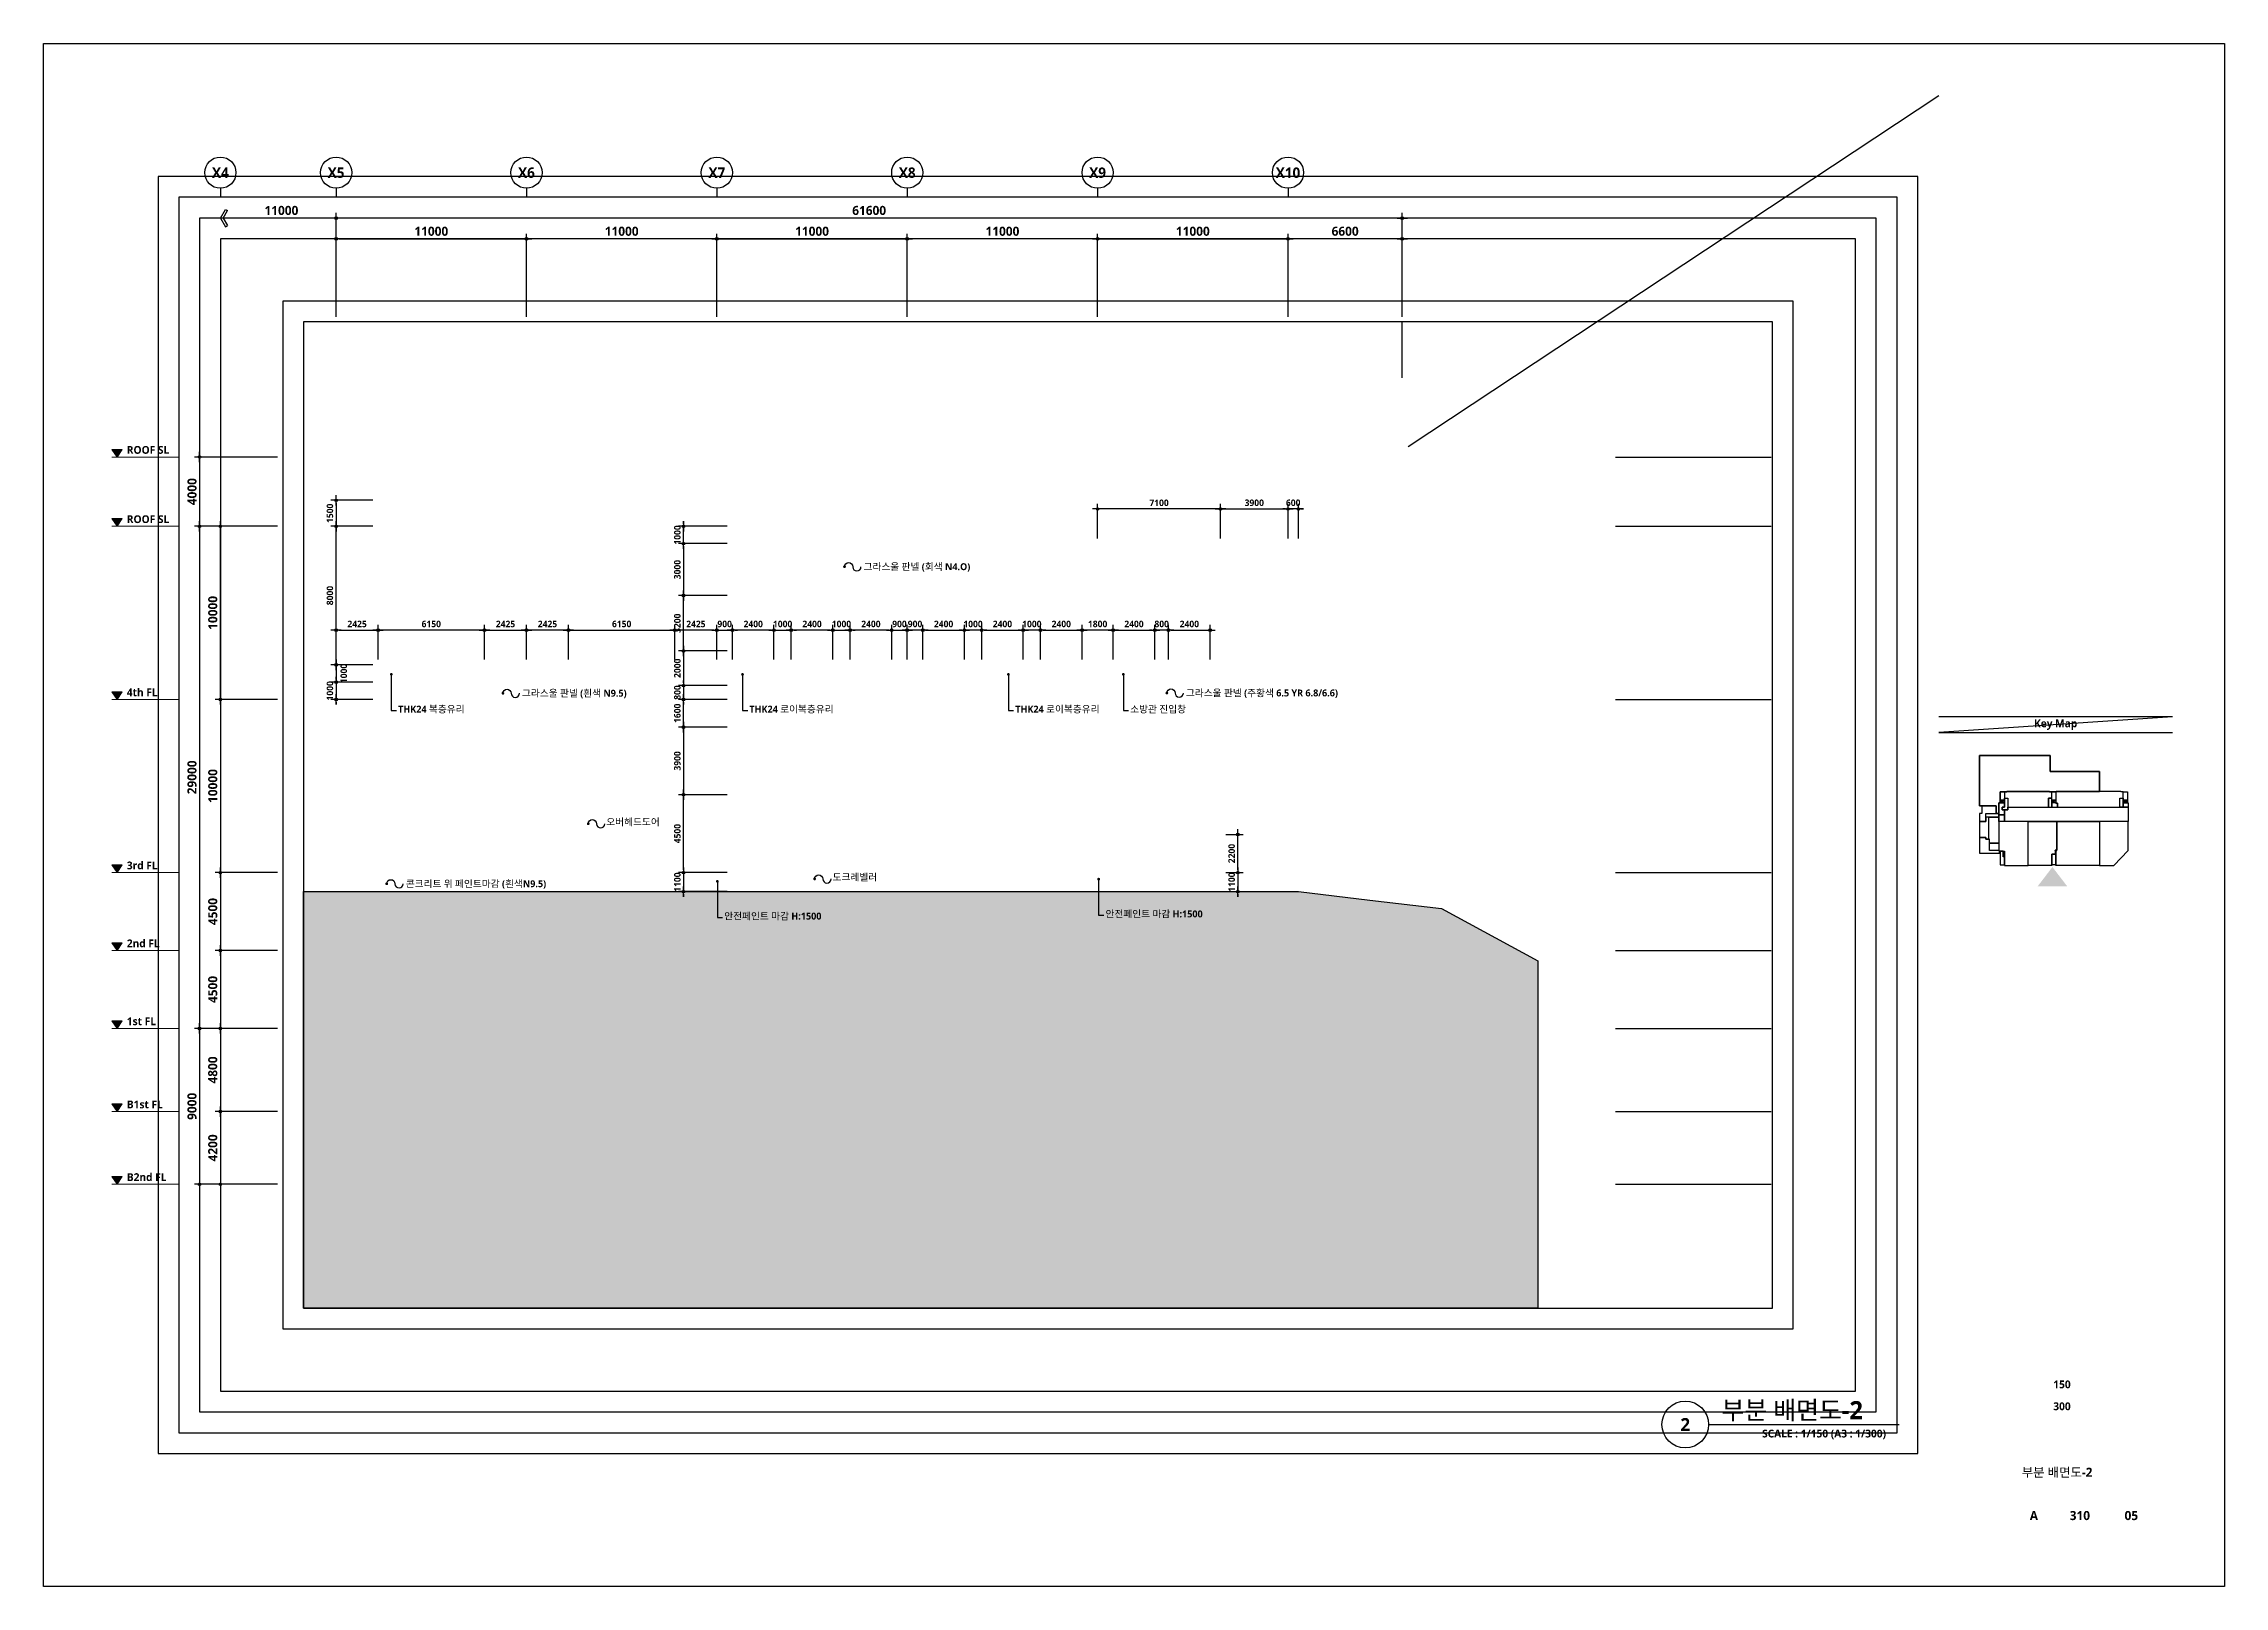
# Model space of a CAD drawing. Header units: millimetres. Extents: x 0 to 190005487, y 0 to 455456909.
# Drawn here: x 126000 to 252000, y 89100 to 178200 of the extents above; entities that cross this region are included whole.
import ezdxf
from ezdxf.enums import TextEntityAlignment as Align

# ---------------------------------------------------------------- set-up
doc = ezdxf.new("R2010")
doc.units = ezdxf.units.MM
doc.header["$LTSCALE"] = 150
doc.header["$MEASUREMENT"] = 0
doc.header["$PDSIZE"] = -10
doc.linetypes.add('CEN', pattern=[62, 60, -1, 0, -1])
doc.layers.get('0').update_dxf_attribs({"linetype": 'CONTINUOUS'})
doc.layers.get('Defpoints').update_dxf_attribs({"color": 153, "linetype": 'CONTINUOUS'})
for name, color, linetype in [('A-ANNO-DIM', 4, 'CONTINUOUS'), ('A-ANNO-GRA1', 7, 'CONTINUOUS'), ('A-ANNO-KEY', 7, 'CONTINUOUS'), ('A-ANNO-LEAD', 4, 'CONTINUOUS'), ('A-ANNO-NOTE', 7, 'CONTINUOUS'), ('A-ANNO-TEXT1', 7, 'CONTINUOUS'), ('A-ANNO-TITL', 7, 'CONTINUOUS'), ('A-CEN', 1, 'CEN'), ('A-FLOR-ROOF', 3, 'CONTINUOUS'), ('A-SECT-SOIL-PAT1', 253, 'CONTINUOUS'), ('A-ST-AXIS-BUB', 7, 'CONTINUOUS'), ('A-ST-AXIS-DIM', 7, 'CONTINUOUS'), ('AA-XXXX-TXT1', 2, 'CONTINUOUS')]:
    doc.layers.add(name, color=color, linetype=linetype)
doc.layers.add('A-MARK', color=7, linetype='CONTINUOUS', lineweight=15)
doc.layers.add('Defpoint', color=161, linetype='CONTINUOUS', plot=False)
doc.styles.add('2020음성 1차', font='NanumGothicBold.ttf')
doc.styles.add('SH_대대리576', font='NanumGothicBold.ttf')
doc.dimstyles.new('SHP300내부', dxfattribs={"dimscale": 150, "dimtxt": 2.5, "dimasz": 1, "dimexe": 2, "dimexo": 2, "dimgap": 1, "dimtad": 1, "dimdec": 0, "dimzin": 0, "dimdsep": 46, "dimtxsty": 'SH_대대리576', "dimblk": 'DIMDOT', "dimcen": 0.09, "dimclrd": 256, "dimclre": 256, "dimclrt": 3, "dimadec": 0, "dimazin": 1, "dimtfac": 1, "dimtdec": 0, "dimtix": 1, "dimtmove": 2, "dimatfit": 0, "dimldrblk": 'DIMDOT', "dimfxl": 1, "dimtolj": 1, "dimtzin": 0, "dimlwd": -1, "dimlwe": -1, "dimarcsym": 0})
doc.dimstyles.new('사본 SHP 600', dxfattribs={"dimscale": 150, "dimtxt": 3.5, "dimasz": 1, "dimexe": 2, "dimexo": 2, "dimgap": 1, "dimtad": 1, "dimdec": 0, "dimzin": 0, "dimdsep": 46, "dimtxsty": 'SH_대대리576', "dimblk": 'DIMDOT', "dimcen": 0.09, "dimclrt": 3, "dimadec": 0, "dimazin": 1, "dimtfac": 1, "dimtdec": 0, "dimtix": 1, "dimtmove": 2, "dimatfit": 0, "dimldrblk": 'DIMDOT', "dimfxl": 1, "dimtfillclr": 3, "dimtolj": 1, "dimtzin": 0, "dimarcsym": 0})

msp = doc.modelspace()

# ---------------------------------------------------------------- texts
at = {"layer": 'A-ANNO-NOTE', "style": 'SH_대대리576'}
msp.add_text('Key Map', height=450, dxfattribs=at).set_placement((242250, 138865.3), align=Align.MIDDLE)
at = {"layer": 'A-ANNO-TEXT1', "style": 'SH_대대리576'}
for s, p in [('X4', (136212.4, 170748.6)), ('X5', (142898.9, 170748.6)), ('X6', (153898.9, 170748.6)), ('X7', (164898.9, 170748.6)), ('X8', (175898.9, 170748.6)), ('X9', (186898.9, 170748.6)), ('X10', (197898.9, 170748.6))]:
    msp.add_text(s, height=600, dxfattribs=at).set_placement(p, align=Align.MIDDLE_CENTER)
at = {"layer": 'A-ANNO-TEXT1'}
for s, height, style, p in [('ROOF SL', 450, 'SH_대대리576', (130807.3, 154510.2)), ('ROOF SL', 450, 'SH_대대리576', (130807.3, 150510.2)), ('그라스울 판넬 (회색 N4.O)', 400, '2020음성 1차', (173375.1, 147790.6)), ('4th FL', 450, 'SH_대대리576', (130807.3, 140510.2)), ('THK24 복층유리', 400, '2020음성 1차', (146484.8, 139563.5)), ('그라스울 판넬 (흰색 N9.5)', 400, '2020음성 1차', (153637.5, 140483.2)), ('THK24 로이복층유리', 400, '2020음성 1차', (166776.7, 139563.5)), ('THK24 로이복층유리', 400, '2020음성 1차', (182141.1, 139563.5)), ('소방관 진입창', 400, '2020음성 1차', (188779.5, 139563.5)), ('그라스울 판넬 (주황색 6.5 YR 6.8/6.6)', 400, '2020음성 1차', (192000, 140498.3, 103000)), ('오버헤드도어', 400, '2020음성 1차', (158509.2, 133048.2, -37.9)), ('3rd FL', 450, 'SH_대대리576', (130807.3, 130510.2)), ('콘크리트 위 페인트마감 (흰색N9.5)', 400, '2020음성 1차', (146924.7, 129480.4)), ('도크레벨러', 400, '2020음성 1차', (171585.4, 129861.3, 103000)), ('안전페인트 마감 H:1500', 400, '2020음성 1차', (165324.9, 127610.2)), ('안전페인트 마감 H:1500', 400, '2020음성 1차', (187352.9, 127735.8)), ('2nd FL', 450, 'SH_대대리576', (130807.3, 126010.2)), ('1st FL', 450, 'SH_대대리576', (130807.3, 121510.2)), ('B1st FL', 450, 'SH_대대리576', (130807.3, 116710.2)), ('B2nd FL', 450, 'SH_대대리576', (130807.3, 112510.2))]:
    msp.add_text(s, height=height, dxfattribs=dict(at, style=style)).set_placement(p)
at = {"layer": 'A-ANNO-TITL', "style": 'SH_대대리576'}
for s, height, p in [('150', 450, (242617.8, 100766.7)), ('300', 450, (242617.8, 99500.1)), ('부분 배면도-2', 525, (242335.1, 95695.9)), ('A', 525, (240993.8, 93190.6)), ('310', 525, (243650.4, 93190.6)), ('05', 525, (246623.6, 93190.6))]:
    msp.add_text(s, height=height, dxfattribs=at).set_placement(p, align=Align.MIDDLE)
at = {"layer": 'A-ST-AXIS-DIM', "color": 3, "insert": (139739.4, 168563.3), "char_height": 525, "attachment_point": 5, "style": 'SH_대대리576'}
msp.add_mtext('\\A1;11000', dxfattribs=at)

# ---------------------------------------------------------------- blocks, each defined once
blk = doc.blocks.new('*U4463')
at = {"layer": 'A-ANNO-TITL'}
blk.add_line((0, 0), (3667, 0), dxfattribs=at)
blk.add_circle((-450, 0), 450, dxfattribs=at)
at = {"layer": 'AA-XXXX-TXT1', "style": 'SH_대대리576'}
blk.add_attdef('DWG.TITLE', (250, 100), '', height=350, dxfattribs=at)
at = {"layer": 'AA-XXXX-TXT1', "color": 7, "style": 'SH_대대리576'}
blk.add_attdef('NO1', text='', height=300, dxfattribs=at).set_placement((-450, 0), align=Align.MIDDLE)
at = {"layer": 'AA-XXXX-TXT1', "style": 'SH_대대리576'}
blk.add_attdef('SCALE', text='', height=150, dxfattribs=at).set_placement((3417, -100), align=Align.TOP_RIGHT)
blk = doc.blocks.new('DIMDOT')
at = {"color": 0}
blk.add_line((-2, 0), (2, 0), dxfattribs=at)
for radius in [0.5, 0.25]:
    blk.add_circle((0, 0), radius, dxfattribs=at)
blk = doc.blocks.new('*D4587')
at = {"layer": 'A-ST-AXIS-DIM', "color": 0, "lineweight": -2}
for p, q in [((175899, 162424), (175899, 167224)), ((186749, 166924), (176049, 166924)), ((186899, 162424), (186899, 167224))]:
    blk.add_line(p, q, dxfattribs=at)
at = {"layer": 'Defpoints', "color": 0}
for p in [(175899, 166924), (175899, 162124), (186899, 162124)]:
    blk.add_point(p, dxfattribs=at)
at = {"layer": 'A-ST-AXIS-DIM', "color": 0, "linetype": 'ByBlock', "lineweight": -2, "xscale": 150, "yscale": 150, "zscale": 150, "rotation": 180}
blk.add_blockref('DIMDOT', (175899, 166924), dxfattribs=at)
at = {"layer": 'A-ST-AXIS-DIM', "color": 0, "linetype": 'ByBlock', "lineweight": -2, "xscale": 150, "yscale": 150, "zscale": 150}
blk.add_blockref('DIMDOT', (186899, 166924), dxfattribs=at)
at = {"layer": 'A-ST-AXIS-DIM', "color": 3, "insert": (181399, 167361), "char_height": 525, "attachment_point": 5, "style": 'SH_대대리576'}
blk.add_mtext('\\A1;11000', dxfattribs=at)
blk = doc.blocks.new('*D4588')
at = {"layer": 'A-ST-AXIS-DIM', "color": 0, "lineweight": -2}
for p, q in [((186899, 162424), (186899, 167224)), ((187049, 166924), (197749, 166924)), ((197899, 162424), (197899, 167224))]:
    blk.add_line(p, q, dxfattribs=at)
at = {"layer": 'Defpoints', "color": 0}
for p in [(197899, 166924), (186899, 162124), (197899, 162124)]:
    blk.add_point(p, dxfattribs=at)
at = {"layer": 'A-ST-AXIS-DIM', "color": 0, "linetype": 'ByBlock', "lineweight": -2, "xscale": 150, "yscale": 150, "zscale": 150, "rotation": 180}
blk.add_blockref('DIMDOT', (186899, 166924), dxfattribs=at)
at = {"layer": 'A-ST-AXIS-DIM', "color": 0, "linetype": 'ByBlock', "lineweight": -2, "xscale": 150, "yscale": 150, "zscale": 150}
blk.add_blockref('DIMDOT', (197899, 166924), dxfattribs=at)
at = {"layer": 'A-ST-AXIS-DIM', "color": 3, "insert": (192399, 167361), "char_height": 525, "attachment_point": 5, "style": 'SH_대대리576'}
blk.add_mtext('\\A1;11000', dxfattribs=at)
blk = doc.blocks.new('*D4589')
at = {"layer": 'A-ST-AXIS-DIM', "color": 0, "lineweight": -2}
for p, q in [((197899, 162424), (197899, 167224)), ((204349, 166924), (198049, 166924)), ((204499, 162424), (204499, 167224))]:
    blk.add_line(p, q, dxfattribs=at)
at = {"layer": 'Defpoints', "color": 0}
for p in [(197899, 166924), (197899, 162124), (204499, 162124)]:
    blk.add_point(p, dxfattribs=at)
at = {"layer": 'A-ST-AXIS-DIM', "color": 0, "linetype": 'ByBlock', "lineweight": -2, "xscale": 150, "yscale": 150, "zscale": 150, "rotation": 180}
blk.add_blockref('DIMDOT', (197899, 166924), dxfattribs=at)
at = {"layer": 'A-ST-AXIS-DIM', "color": 0, "linetype": 'ByBlock', "lineweight": -2, "xscale": 150, "yscale": 150, "zscale": 150}
blk.add_blockref('DIMDOT', (204499, 166924), dxfattribs=at)
at = {"layer": 'A-ST-AXIS-DIM', "color": 3, "insert": (201199, 167363), "char_height": 525, "attachment_point": 5, "style": 'SH_대대리576'}
blk.add_mtext('\\A1;6600', dxfattribs=at)
blk = doc.blocks.new('A-ST-AXIS-BUB-1')
at = {"layer": 'A-ST-AXIS-BUB'}
blk.add_line((0, 350), (0, 0), dxfattribs=at)
blk.add_circle((0, 950), 600, dxfattribs=at)
blk = doc.blocks.new('Level - GL_Architecture-538196-단면도-1')
at = {"layer": 'A-MARK'}
blk.add_hatch(color=256, dxfattribs=at).paths.add_polyline_path([(-50332, 900), (-49732, 0), (-49132, 900)], flags=0)
for p, q in [((-50332, 900), (-49132, 900)), ((-49732, 0), (-50332, 900)), ((-49132, 900), (-49732, 0)), ((-42506, 0), (-50332, 0))]:
    blk.add_line(p, q, dxfattribs=at)
blk = doc.blocks.new('*D4590')
at = {"layer": 'A-ST-AXIS-DIM', "color": 0, "lineweight": -2}
for p, q in [((139512, 116524), (135912, 116524)), ((136212, 116374), (136212, 112474)), ((139512, 112324), (135912, 112324))]:
    blk.add_line(p, q, dxfattribs=at)
at = {"layer": 'Defpoints', "color": 0}
for p in [(139812, 116524), (136212, 112324), (139812, 112324)]:
    blk.add_point(p, dxfattribs=at)
at = {"layer": 'A-ST-AXIS-DIM', "color": 0, "linetype": 'ByBlock', "lineweight": -2, "xscale": 150, "yscale": 150, "zscale": 150}
for p, rotation in [((136212, 116524), 90), ((136212, 112324), 270)]:
    blk.add_blockref('DIMDOT', p, dxfattribs=dict(at, rotation=rotation))
at = {"layer": 'A-ST-AXIS-DIM', "color": 3, "insert": (135774, 114424), "char_height": 525, "attachment_point": 5, "rotation": 90, "style": 'SH_대대리576'}
blk.add_mtext('\\A1;4200', dxfattribs=at)
blk = doc.blocks.new('*D4591')
at = {"layer": 'A-ST-AXIS-DIM', "color": 0, "lineweight": -2}
for p, q in [((139512, 121324), (135912, 121324)), ((136212, 121174), (136212, 116674)), ((139512, 116524), (135912, 116524))]:
    blk.add_line(p, q, dxfattribs=at)
at = {"layer": 'Defpoints', "color": 0}
for p in [(139812, 121324), (136212, 116524), (139812, 116524)]:
    blk.add_point(p, dxfattribs=at)
at = {"layer": 'A-ST-AXIS-DIM', "color": 0, "linetype": 'ByBlock', "lineweight": -2, "xscale": 150, "yscale": 150, "zscale": 150}
for p, rotation in [((136212, 121324), 90), ((136212, 116524), 270)]:
    blk.add_blockref('DIMDOT', p, dxfattribs=dict(at, rotation=rotation))
at = {"layer": 'A-ST-AXIS-DIM', "color": 3, "insert": (135773, 118924), "char_height": 525, "attachment_point": 5, "rotation": 90, "style": 'SH_대대리576'}
blk.add_mtext('\\A1;4800', dxfattribs=at)
blk = doc.blocks.new('*D4592')
at = {"layer": 'A-ST-AXIS-DIM', "color": 0, "lineweight": -2}
for p, q in [((139512, 125824), (135912, 125824)), ((136212, 125674), (136212, 121474)), ((139512, 121324), (135912, 121324))]:
    blk.add_line(p, q, dxfattribs=at)
at = {"layer": 'Defpoints', "color": 0}
for p in [(139812, 125824), (136212, 121324), (139812, 121324)]:
    blk.add_point(p, dxfattribs=at)
at = {"layer": 'A-ST-AXIS-DIM', "color": 0, "linetype": 'ByBlock', "lineweight": -2, "xscale": 150, "yscale": 150, "zscale": 150}
for p, rotation in [((136212, 125824), 90), ((136212, 121324), 270)]:
    blk.add_blockref('DIMDOT', p, dxfattribs=dict(at, rotation=rotation))
at = {"layer": 'A-ST-AXIS-DIM', "color": 3, "insert": (135774, 123574), "char_height": 525, "attachment_point": 5, "rotation": 90, "style": 'SH_대대리576'}
blk.add_mtext('\\A1;4500', dxfattribs=at)
blk = doc.blocks.new('*D4593')
at = {"layer": 'A-ST-AXIS-DIM', "color": 0, "lineweight": -2}
for p, q in [((139512, 130324), (135912, 130324)), ((136212, 130174), (136212, 125974)), ((139512, 125824), (135912, 125824))]:
    blk.add_line(p, q, dxfattribs=at)
at = {"layer": 'Defpoints', "color": 0}
for p in [(139812, 130324), (136212, 125824), (139812, 125824)]:
    blk.add_point(p, dxfattribs=at)
at = {"layer": 'A-ST-AXIS-DIM', "color": 0, "linetype": 'ByBlock', "lineweight": -2, "xscale": 150, "yscale": 150, "zscale": 150}
for p, rotation in [((136212, 130324), 90), ((136212, 125824), 270)]:
    blk.add_blockref('DIMDOT', p, dxfattribs=dict(at, rotation=rotation))
at = {"layer": 'A-ST-AXIS-DIM', "color": 3, "insert": (135774, 128074), "char_height": 525, "attachment_point": 5, "rotation": 90, "style": 'SH_대대리576'}
blk.add_mtext('\\A1;4500', dxfattribs=at)
blk = doc.blocks.new('*D4594')
at = {"layer": 'A-ST-AXIS-DIM', "color": 0, "lineweight": -2}
for p, q in [((139512, 140324), (135912, 140324)), ((136212, 140174), (136212, 130474)), ((139512, 130324), (135912, 130324))]:
    blk.add_line(p, q, dxfattribs=at)
at = {"layer": 'Defpoints', "color": 0}
for p in [(139812, 140324), (136212, 130324), (139812, 130324)]:
    blk.add_point(p, dxfattribs=at)
at = {"layer": 'A-ST-AXIS-DIM', "color": 0, "linetype": 'ByBlock', "lineweight": -2, "xscale": 150, "yscale": 150, "zscale": 150}
for p, rotation in [((136212, 140324), 90), ((136212, 130324), 270)]:
    blk.add_blockref('DIMDOT', p, dxfattribs=dict(at, rotation=rotation))
at = {"layer": 'A-ST-AXIS-DIM', "color": 3, "insert": (135775, 135324), "char_height": 525, "attachment_point": 5, "rotation": 90, "style": 'SH_대대리576'}
blk.add_mtext('\\A1;10000', dxfattribs=at)
blk = doc.blocks.new('*D4595')
at = {"layer": 'A-ST-AXIS-DIM', "color": 0, "lineweight": -2}
for p, q in [((139512, 150324), (135912, 150324)), ((136212, 140474), (136212, 150174)), ((139512, 140324), (135912, 140324))]:
    blk.add_line(p, q, dxfattribs=at)
at = {"layer": 'Defpoints', "color": 0}
for p in [(136212, 150324), (139812, 150324), (139812, 140324)]:
    blk.add_point(p, dxfattribs=at)
at = {"layer": 'A-ST-AXIS-DIM', "color": 0, "linetype": 'ByBlock', "lineweight": -2, "xscale": 150, "yscale": 150, "zscale": 150}
for p, rotation in [((136212, 150324), 90), ((136212, 140324), 270)]:
    blk.add_blockref('DIMDOT', p, dxfattribs=dict(at, rotation=rotation))
at = {"layer": 'A-ST-AXIS-DIM', "color": 3, "insert": (135775, 145324), "char_height": 525, "attachment_point": 5, "rotation": 90, "style": 'SH_대대리576'}
blk.add_mtext('\\A1;10000', dxfattribs=at)
blk = doc.blocks.new('*D4596')
at = {"layer": 'A-ST-AXIS-DIM', "color": 0, "lineweight": -2}
for p, q in [((139512, 154324), (134712, 154324)), ((135012, 154174), (135012, 150474)), ((139512, 150324), (134712, 150324))]:
    blk.add_line(p, q, dxfattribs=at)
at = {"layer": 'Defpoints', "color": 0}
for p in [(139812, 154324), (135012, 150324), (139812, 150324)]:
    blk.add_point(p, dxfattribs=at)
at = {"layer": 'A-ST-AXIS-DIM', "color": 0, "linetype": 'ByBlock', "lineweight": -2, "xscale": 150, "yscale": 150, "zscale": 150}
for p, rotation in [((135012, 154324), 90), ((135012, 150324), 270)]:
    blk.add_blockref('DIMDOT', p, dxfattribs=dict(at, rotation=rotation))
at = {"layer": 'A-ST-AXIS-DIM', "color": 3, "insert": (134575, 152324), "char_height": 525, "attachment_point": 5, "rotation": 90, "style": 'SH_대대리576'}
blk.add_mtext('\\A1;4000', dxfattribs=at)
blk = doc.blocks.new('*D4597')
at = {"layer": 'A-ST-AXIS-DIM', "color": 0, "lineweight": -2}
for p, q in [((139512, 121324), (134712, 121324)), ((135012, 121174), (135012, 112474)), ((139512, 112324), (134712, 112324))]:
    blk.add_line(p, q, dxfattribs=at)
at = {"layer": 'Defpoints', "color": 0}
for p in [(139812, 121324), (135012, 112324), (139812, 112324)]:
    blk.add_point(p, dxfattribs=at)
at = {"layer": 'A-ST-AXIS-DIM', "color": 0, "linetype": 'ByBlock', "lineweight": -2, "xscale": 150, "yscale": 150, "zscale": 150}
for p, rotation in [((135012, 121324), 90), ((135012, 112324), 270)]:
    blk.add_blockref('DIMDOT', p, dxfattribs=dict(at, rotation=rotation))
at = {"layer": 'A-ST-AXIS-DIM', "color": 3, "insert": (134573, 116824), "char_height": 525, "attachment_point": 5, "rotation": 90, "style": 'SH_대대리576'}
blk.add_mtext('\\A1;9000', dxfattribs=at)
blk = doc.blocks.new('*D4598')
at = {"layer": 'A-ST-AXIS-DIM', "color": 0, "lineweight": -2}
for p, q in [((139512, 150324), (134712, 150324)), ((135012, 150174), (135012, 121474)), ((139512, 121324), (134712, 121324))]:
    blk.add_line(p, q, dxfattribs=at)
at = {"layer": 'Defpoints', "color": 0}
for p in [(139812, 150324), (135012, 121324), (139812, 121324)]:
    blk.add_point(p, dxfattribs=at)
at = {"layer": 'A-ST-AXIS-DIM', "color": 0, "linetype": 'ByBlock', "lineweight": -2, "xscale": 150, "yscale": 150, "zscale": 150}
for p, rotation in [((135012, 150324), 90), ((135012, 121324), 270)]:
    blk.add_blockref('DIMDOT', p, dxfattribs=dict(at, rotation=rotation))
at = {"layer": 'A-ST-AXIS-DIM', "color": 3, "insert": (134573, 135824), "char_height": 525, "attachment_point": 5, "rotation": 90, "style": 'SH_대대리576'}
blk.add_mtext('\\A1;29000', dxfattribs=at)
blk = doc.blocks.new('*D4599')
at = {"layer": 'A-ST-AXIS-DIM', "color": 0, "lineweight": -2}
for p, q in [((142899, 162424), (142899, 168424)), ((204349, 168124), (143049, 168124)), ((204499, 162424), (204499, 168424))]:
    blk.add_line(p, q, dxfattribs=at)
at = {"layer": 'Defpoints', "color": 0}
for p in [(142899, 168124), (142899, 162124), (204499, 162124)]:
    blk.add_point(p, dxfattribs=at)
at = {"layer": 'A-ST-AXIS-DIM', "color": 0, "linetype": 'ByBlock', "lineweight": -2, "xscale": 150, "yscale": 150, "zscale": 150, "rotation": 180}
blk.add_blockref('DIMDOT', (142899, 168124), dxfattribs=at)
at = {"layer": 'A-ST-AXIS-DIM', "color": 0, "linetype": 'ByBlock', "lineweight": -2, "xscale": 150, "yscale": 150, "zscale": 150}
blk.add_blockref('DIMDOT', (204499, 168124), dxfattribs=at)
at = {"layer": 'A-ST-AXIS-DIM', "color": 3, "insert": (173699, 168563), "char_height": 525, "attachment_point": 5, "style": 'SH_대대리576'}
blk.add_mtext('\\A1;61600', dxfattribs=at)
blk = doc.blocks.new('*D4601')
at = {"layer": 'A-ST-AXIS-DIM', "color": 0, "lineweight": -2}
for p, q in [((164899, 162424), (164899, 167224)), ((165049, 166924), (175749, 166924)), ((175899, 162424), (175899, 167224))]:
    blk.add_line(p, q, dxfattribs=at)
at = {"layer": 'Defpoints', "color": 0}
for p in [(175899, 166924), (164899, 162124), (175899, 162124)]:
    blk.add_point(p, dxfattribs=at)
at = {"layer": 'A-ST-AXIS-DIM', "color": 0, "linetype": 'ByBlock', "lineweight": -2, "xscale": 150, "yscale": 150, "zscale": 150, "rotation": 180}
blk.add_blockref('DIMDOT', (164899, 166924), dxfattribs=at)
at = {"layer": 'A-ST-AXIS-DIM', "color": 0, "linetype": 'ByBlock', "lineweight": -2, "xscale": 150, "yscale": 150, "zscale": 150}
blk.add_blockref('DIMDOT', (175899, 166924), dxfattribs=at)
at = {"layer": 'A-ST-AXIS-DIM', "color": 3, "insert": (170399, 167361), "char_height": 525, "attachment_point": 5, "style": 'SH_대대리576'}
blk.add_mtext('\\A1;11000', dxfattribs=at)
blk = doc.blocks.new('*D4602')
at = {"layer": 'A-ST-AXIS-DIM', "color": 0, "lineweight": -2}
for p, q in [((153899, 162424), (153899, 167224)), ((164749, 166924), (154049, 166924)), ((164899, 162424), (164899, 167224))]:
    blk.add_line(p, q, dxfattribs=at)
at = {"layer": 'Defpoints', "color": 0}
for p in [(153899, 166924), (153899, 162124), (164899, 162124)]:
    blk.add_point(p, dxfattribs=at)
at = {"layer": 'A-ST-AXIS-DIM', "color": 0, "linetype": 'ByBlock', "lineweight": -2, "xscale": 150, "yscale": 150, "zscale": 150, "rotation": 180}
blk.add_blockref('DIMDOT', (153899, 166924), dxfattribs=at)
at = {"layer": 'A-ST-AXIS-DIM', "color": 0, "linetype": 'ByBlock', "lineweight": -2, "xscale": 150, "yscale": 150, "zscale": 150}
blk.add_blockref('DIMDOT', (164899, 166924), dxfattribs=at)
at = {"layer": 'A-ST-AXIS-DIM', "color": 3, "insert": (159399, 167361), "char_height": 525, "attachment_point": 5, "style": 'SH_대대리576'}
blk.add_mtext('\\A1;11000', dxfattribs=at)
blk = doc.blocks.new('*D4603')
at = {"layer": 'A-ST-AXIS-DIM', "color": 0, "lineweight": -2}
for p, q in [((142899, 162424), (142899, 167224)), ((143049, 166924), (153749, 166924)), ((153899, 162424), (153899, 167224))]:
    blk.add_line(p, q, dxfattribs=at)
at = {"layer": 'Defpoints', "color": 0}
for p in [(153899, 166924), (142899, 162124), (153899, 162124)]:
    blk.add_point(p, dxfattribs=at)
at = {"layer": 'A-ST-AXIS-DIM', "color": 0, "linetype": 'ByBlock', "lineweight": -2, "xscale": 150, "yscale": 150, "zscale": 150, "rotation": 180}
blk.add_blockref('DIMDOT', (142899, 166924), dxfattribs=at)
at = {"layer": 'A-ST-AXIS-DIM', "color": 0, "linetype": 'ByBlock', "lineweight": -2, "xscale": 150, "yscale": 150, "zscale": 150}
blk.add_blockref('DIMDOT', (153899, 166924), dxfattribs=at)
at = {"layer": 'A-ST-AXIS-DIM', "color": 3, "insert": (148399, 167361), "char_height": 525, "attachment_point": 5, "style": 'SH_대대리576'}
blk.add_mtext('\\A1;11000', dxfattribs=at)
blk = doc.blocks.new('arrow1')
at = {"color": 0}
for p, q in [((0, 0), (0.29, 0.5)), ((0, 0), (0.29, -0.5)), ((0.16, 0), (0.41, 0.43)), ((0.16, 0), (0.41, -0.43)), ((0.29, 0.5), (0.41, 0.43)), ((0.29, -0.5), (0.41, -0.43))]:
    blk.add_line(p, q, dxfattribs=at)
blk = doc.blocks.new('G$C28DF506D')
blk.add_lwpolyline([(0, 3255), (0, 1425), (2340, 1425), (2340, 1725), (2265, 1725), (2265, 1740), (1155, 1740), (1155, 3030), (1095, 3030), (1095, 3060), (765, 3060), (765, 3255)], close=True)
at = {"layer": 'A-ANNO-KEY'}
for p, q in [((2902, 7538), (2423, 7223)), ((2423, 7538), (2902, 7223)), ((8377, 7538), (8857, 7223)), ((8857, 7538), (8377, 7223)), ((16627, 7223), (17108, 7538)), ((16627, 7538), (17108, 7223)), ((2760, 1012), (2902, 1642)), ((2760, 1642), (2902, 1012)), ((8745, 1327), (8884, 1770)), ((8884, 1327), (8745, 1770))]:
    blk.add_line(p, q, dxfattribs=at)
for points in [[(13890, 10845), (8190, 10845), (8190, 12720), (7290, 12720), (0, 12720), (0, 6900), (195, 6900), (270, 6900), (1950, 6900), (1950, 6015), (2265, 6015), (2265, 7223), (2423, 7223), (2423, 7538), (2423, 8505), (2902, 8505), (3165, 8505), (3165, 8550), (8115, 8550), (8115, 8505), (8377, 8505), (8865, 8505), (8865, 8550), (13890, 8550)], [(8190, 12720), (7290, 12720), (0, 12720), (0, 6900), (195, 6900), (270, 6900), (1950, 6900), (1950, 6015), (2265, 6015), (2265, 7223), (2423, 7223), (2423, 8505), (3165, 8505), (3165, 8550), (8115, 8550), (8115, 8505), (8865, 8505), (8865, 8550), (13890, 8550), (13890, 10845), (8190, 10845)], [(2423, 8505), (2902, 8505), (2902, 7538), (2423, 7538)], [(2635, 6434), (2635, 6722), (2902, 6722), (2902, 7788), (3300, 7788), (3300, 6750), (3300, 6750), (3300, 6434), (2902, 6434), (2902, 6434)], [(2902, 8505), (2902, 7788), (3300, 7788), (3300, 6750), (7980, 6750), (7980, 7788), (8377, 7788), (8377, 8505), (8115, 8505), (8115, 8550), (3165, 8550), (3165, 8505)], [(7980, 6754), (8377, 6754), (8377, 7788), (7980, 7788)], [(8377, 8505), (8857, 8505), (8857, 7538), (8377, 7538)], [(8865, 8550), (8865, 8505), (8857, 8505), (8857, 7204), (9015, 7204), (9015, 6750), (16230, 6750), (16230, 7788), (16627, 7788), (16627, 8505), (16365, 8505), (16365, 8550)], [(16627, 6754), (16230, 6754), (16230, 7788), (16627, 7788)], [(16627, 8505), (17108, 8505), (17108, 7538), (16627, 7538)], [(0, 6015), (0, 5100), (765, 5100), (765, 6015), (1950, 6015), (1950, 6900), (270, 6900), (270, 6015)], [(0, 5100), (0, 3255), (765, 3255), (765, 3060), (1095, 3060), (1095, 5580), (765, 5580), (765, 5100), (0, 5100)], [(765, 6015), (2265, 6015), (2265, 5580), (765, 5580)], [(1155, 2580), (1155, 3030), (1095, 3030), (1095, 5580), (2265, 5580), (2265, 2580)], [(2265, 7223), (2902, 7223), (2902, 6722), (2635, 6722), (2635, 6434), (2902, 6434), (2902, 5864), (2265, 5864)], [(2265, 5864), (2902, 5864), (2902, 5070), (2265, 5070)], [(2265, 1740), (2265, 1725), (2340, 1725), (2340, 1642), (2902, 1642), (2902, 0), (5640, 0), (5640, 5070), (2265, 5070)], [(2265, 1740), (2265, 1725), (2340, 1725), (2340, 1642), (2902, 1642), (2902, 0), (5640, 0), (5640, 5070), (2265, 5070)], [(2902, 7223), (2423, 7223), (2423, 7538), (2902, 7538)], [(2902, 5070), (2902, 6434), (3300, 6434), (3300, 6750), (7980, 6750), (7980, 6754), (9015, 6754), (9015, 6750), (16230, 6750), (16230, 6754), (17190, 6754), (17190, 5070)], [(8745, 1770), (8745, 1327), (8377, 1327), (8377, 0), (5640, 0), (5640, 5070), (8940, 5070), (8940, 1770), (8745, 1770)], [(8377, 7538), (8857, 7538), (8857, 7223), (8377, 7223)], [(8377, 7223), (8377, 6754), (9015, 6754), (9015, 7204), (8857, 7204), (8857, 7223)], [(8940, 1725), (8940, 5070), (13890, 5070), (13890, 0), (8857, 0), (8857, 1327), (8884, 1327), (8884, 1725), (8940, 1725)], [(13890, 5070), (13890, 0), (15540, 0), (17190, 1725), (17190, 5070)], [(16627, 7538), (17108, 7538), (17108, 7223), (16627, 7223)], [(16627, 7223), (17190, 7223), (17190, 6754), (16627, 6754)], [(1155, 2580), (2265, 2580), (2265, 1740), (1155, 1740), (1155, 2580)], [(2760, 1642), (2423, 1642), (2423, 82), (2902, 82), (2902, 1012), (2760, 1012)], [(8857, 82), (8377, 82), (8377, 1327), (8857, 1327)], [(8745, 1327), (8884, 1327), (8884, 1725), (8940, 1725), (8940, 1770), (8745, 1770)]]:
    blk.add_lwpolyline(points, close=True, dxfattribs=at)
blk.add_lwpolyline([(8865, 8505), (8115, 8505), (8115, 8550), (3165, 8550), (3165, 8505), (2423, 8505), (2423, 7223), (2265, 7223), (2265, 6015), (1950, 6015), (1950, 6900), (270, 6900), (270, 6900), (195, 6900), (0, 6900), (0, 12720), (7290, 12720), (7290, 12720), (8190, 12720), (8190, 10845), (8190, 10845), (8190, 10845), (13890, 10845), (13890, 8550), (8865, 8550)], dxfattribs=at)
blk = doc.blocks.new('*D5528')
at = {"layer": 'A-ANNO-DIM'}
for p, q in [((145324, 142624), (145324, 144624)), ((151324, 144324), (145474, 144324)), ((151474, 142624), (151474, 144624))]:
    blk.add_line(p, q, dxfattribs=at)
at = {"layer": 'Defpoints', "color": 0}
for p in [(145324, 144324), (145324, 142324), (151474, 142324)]:
    blk.add_point(p, dxfattribs=at)
at = {"layer": 'A-ANNO-DIM', "linetype": 'ByBlock', "xscale": 150, "yscale": 150, "zscale": 150, "rotation": 180}
blk.add_blockref('DIMDOT', (145324, 144324), dxfattribs=at)
at = {"layer": 'A-ANNO-DIM', "linetype": 'ByBlock', "xscale": 150, "yscale": 150, "zscale": 150}
blk.add_blockref('DIMDOT', (151474, 144324), dxfattribs=at)
at = {"layer": 'A-ANNO-DIM', "color": 3, "insert": (148399, 144681), "char_height": 375, "attachment_point": 5, "style": 'SH_대대리576'}
blk.add_mtext('\\A1;6150', dxfattribs=at)
blk = doc.blocks.new('*D5529')
at = {"layer": 'A-ANNO-DIM'}
for p, q in [((142899, 142624), (142899, 144624)), ((143049, 144324), (145174, 144324)), ((145324, 142624), (145324, 144624))]:
    blk.add_line(p, q, dxfattribs=at)
at = {"layer": 'Defpoints', "color": 0}
for p in [(145324, 144324), (142899, 142324), (145324, 142324)]:
    blk.add_point(p, dxfattribs=at)
at = {"layer": 'A-ANNO-DIM', "linetype": 'ByBlock', "xscale": 150, "yscale": 150, "zscale": 150, "rotation": 180}
blk.add_blockref('DIMDOT', (142899, 144324), dxfattribs=at)
at = {"layer": 'A-ANNO-DIM', "linetype": 'ByBlock', "xscale": 150, "yscale": 150, "zscale": 150}
blk.add_blockref('DIMDOT', (145324, 144324), dxfattribs=at)
at = {"layer": 'A-ANNO-DIM', "color": 3, "insert": (144111, 144680), "char_height": 375, "attachment_point": 5, "style": 'SH_대대리576'}
blk.add_mtext('\\A1;2425', dxfattribs=at)
blk = doc.blocks.new('*D5530')
at = {"layer": 'A-ANNO-DIM'}
for p, q in [((151474, 142624), (151474, 144624)), ((151624, 144324), (153749, 144324)), ((153899, 142624), (153899, 144624))]:
    blk.add_line(p, q, dxfattribs=at)
at = {"layer": 'Defpoints', "color": 0}
for p in [(153899, 144324), (151474, 142324), (153899, 142324)]:
    blk.add_point(p, dxfattribs=at)
at = {"layer": 'A-ANNO-DIM', "linetype": 'ByBlock', "xscale": 150, "yscale": 150, "zscale": 150, "rotation": 180}
blk.add_blockref('DIMDOT', (151474, 144324), dxfattribs=at)
at = {"layer": 'A-ANNO-DIM', "linetype": 'ByBlock', "xscale": 150, "yscale": 150, "zscale": 150}
blk.add_blockref('DIMDOT', (153899, 144324), dxfattribs=at)
at = {"layer": 'A-ANNO-DIM', "color": 3, "insert": (152686, 144680), "char_height": 375, "attachment_point": 5, "style": 'SH_대대리576'}
blk.add_mtext('\\A1;2425', dxfattribs=at)
blk = doc.blocks.new('*D5531')
at = {"layer": 'A-ANNO-DIM'}
for p, q in [((153899, 142624), (153899, 144624)), ((156174, 144324), (154049, 144324)), ((156324, 142624), (156324, 144624))]:
    blk.add_line(p, q, dxfattribs=at)
at = {"layer": 'Defpoints', "color": 0}
for p in [(153899, 144324), (153899, 142324), (156324, 142324)]:
    blk.add_point(p, dxfattribs=at)
at = {"layer": 'A-ANNO-DIM', "linetype": 'ByBlock', "xscale": 150, "yscale": 150, "zscale": 150, "rotation": 180}
blk.add_blockref('DIMDOT', (153899, 144324), dxfattribs=at)
at = {"layer": 'A-ANNO-DIM', "linetype": 'ByBlock', "xscale": 150, "yscale": 150, "zscale": 150}
blk.add_blockref('DIMDOT', (156324, 144324), dxfattribs=at)
at = {"layer": 'A-ANNO-DIM', "color": 3, "insert": (155111, 144680), "char_height": 375, "attachment_point": 5, "style": 'SH_대대리576'}
blk.add_mtext('\\A1;2425', dxfattribs=at)
blk = doc.blocks.new('*D5532')
at = {"layer": 'A-ANNO-DIM'}
for p, q in [((156324, 142624), (156324, 144624)), ((156474, 144324), (162324, 144324)), ((162474, 142624), (162474, 144624))]:
    blk.add_line(p, q, dxfattribs=at)
at = {"layer": 'Defpoints', "color": 0}
for p in [(162474, 144324), (156324, 142324), (162474, 142324)]:
    blk.add_point(p, dxfattribs=at)
at = {"layer": 'A-ANNO-DIM', "linetype": 'ByBlock', "xscale": 150, "yscale": 150, "zscale": 150, "rotation": 180}
blk.add_blockref('DIMDOT', (156324, 144324), dxfattribs=at)
at = {"layer": 'A-ANNO-DIM', "linetype": 'ByBlock', "xscale": 150, "yscale": 150, "zscale": 150}
blk.add_blockref('DIMDOT', (162474, 144324), dxfattribs=at)
at = {"layer": 'A-ANNO-DIM', "color": 3, "insert": (159399, 144681), "char_height": 375, "attachment_point": 5, "style": 'SH_대대리576'}
blk.add_mtext('\\A1;6150', dxfattribs=at)
blk = doc.blocks.new('*D5533')
at = {"layer": 'A-ANNO-DIM'}
for p, q in [((162474, 142624), (162474, 144624)), ((164749, 144324), (162624, 144324)), ((164899, 142624), (164899, 144624))]:
    blk.add_line(p, q, dxfattribs=at)
at = {"layer": 'Defpoints', "color": 0}
for p in [(162474, 144324), (162474, 142324), (164899, 142324)]:
    blk.add_point(p, dxfattribs=at)
at = {"layer": 'A-ANNO-DIM', "linetype": 'ByBlock', "xscale": 150, "yscale": 150, "zscale": 150, "rotation": 180}
blk.add_blockref('DIMDOT', (162474, 144324), dxfattribs=at)
at = {"layer": 'A-ANNO-DIM', "linetype": 'ByBlock', "xscale": 150, "yscale": 150, "zscale": 150}
blk.add_blockref('DIMDOT', (164899, 144324), dxfattribs=at)
at = {"layer": 'A-ANNO-DIM', "color": 3, "insert": (163686, 144680), "char_height": 375, "attachment_point": 5, "style": 'SH_대대리576'}
blk.add_mtext('\\A1;2425', dxfattribs=at)
blk = doc.blocks.new('*D5534')
at = {"layer": 'A-ANNO-DIM'}
for p, q in [((164749, 144324), (164599, 144324)), ((164899, 142624), (164899, 144624)), ((164899, 144324), (165799, 144324)), ((165799, 142624), (165799, 144624)), ((165949, 144324), (166099, 144324))]:
    blk.add_line(p, q, dxfattribs=at)
at = {"layer": 'Defpoints', "color": 0}
for p in [(165799, 144324), (164899, 142324), (165799, 142324)]:
    blk.add_point(p, dxfattribs=at)
at = {"layer": 'A-ANNO-DIM', "linetype": 'ByBlock', "xscale": 150, "yscale": 150, "zscale": 150}
blk.add_blockref('DIMDOT', (164899, 144324), dxfattribs=at)
at = {"layer": 'A-ANNO-DIM', "linetype": 'ByBlock', "xscale": 150, "yscale": 150, "zscale": 150, "rotation": 180}
blk.add_blockref('DIMDOT', (165799, 144324), dxfattribs=at)
at = {"layer": 'A-ANNO-DIM', "color": 3, "insert": (165349, 144681), "char_height": 375, "attachment_point": 5, "style": 'SH_대대리576'}
blk.add_mtext('\\A1;900', dxfattribs=at)
blk = doc.blocks.new('*D5535')
at = {"layer": 'A-ANNO-DIM'}
for p, q in [((165799, 142624), (165799, 144624)), ((168049, 144324), (165949, 144324)), ((168199, 142624), (168199, 144624))]:
    blk.add_line(p, q, dxfattribs=at)
at = {"layer": 'Defpoints', "color": 0}
for p in [(165799, 144324), (165799, 142324), (168199, 142324)]:
    blk.add_point(p, dxfattribs=at)
at = {"layer": 'A-ANNO-DIM', "linetype": 'ByBlock', "xscale": 150, "yscale": 150, "zscale": 150, "rotation": 180}
blk.add_blockref('DIMDOT', (165799, 144324), dxfattribs=at)
at = {"layer": 'A-ANNO-DIM', "linetype": 'ByBlock', "xscale": 150, "yscale": 150, "zscale": 150}
blk.add_blockref('DIMDOT', (168199, 144324), dxfattribs=at)
at = {"layer": 'A-ANNO-DIM', "color": 3, "insert": (166999, 144680), "char_height": 375, "attachment_point": 5, "style": 'SH_대대리576'}
blk.add_mtext('\\A1;2400', dxfattribs=at)
blk = doc.blocks.new('*D5536')
at = {"layer": 'A-ANNO-DIM'}
for p, q in [((168049, 144324), (167899, 144324)), ((168199, 142624), (168199, 144624)), ((168199, 144324), (169199, 144324)), ((169199, 142624), (169199, 144624)), ((169349, 144324), (169499, 144324))]:
    blk.add_line(p, q, dxfattribs=at)
at = {"layer": 'Defpoints', "color": 0}
for p in [(169199, 144324), (168199, 142324), (169199, 142324)]:
    blk.add_point(p, dxfattribs=at)
at = {"layer": 'A-ANNO-DIM', "linetype": 'ByBlock', "xscale": 150, "yscale": 150, "zscale": 150}
blk.add_blockref('DIMDOT', (168199, 144324), dxfattribs=at)
at = {"layer": 'A-ANNO-DIM', "linetype": 'ByBlock', "xscale": 150, "yscale": 150, "zscale": 150, "rotation": 180}
blk.add_blockref('DIMDOT', (169199, 144324), dxfattribs=at)
at = {"layer": 'A-ANNO-DIM', "color": 3, "insert": (168699, 144679), "char_height": 375, "attachment_point": 5, "style": 'SH_대대리576'}
blk.add_mtext('\\A1;1000', dxfattribs=at)
blk = doc.blocks.new('*D5539')
at = {"layer": 'A-ANNO-DIM'}
for p, q in [((169199, 142624), (169199, 144624)), ((171449, 144324), (169349, 144324)), ((171599, 142624), (171599, 144624))]:
    blk.add_line(p, q, dxfattribs=at)
at = {"layer": 'Defpoints', "color": 0}
for p in [(169199, 144324), (169199, 142324), (171599, 142324)]:
    blk.add_point(p, dxfattribs=at)
at = {"layer": 'A-ANNO-DIM', "linetype": 'ByBlock', "xscale": 150, "yscale": 150, "zscale": 150, "rotation": 180}
blk.add_blockref('DIMDOT', (169199, 144324), dxfattribs=at)
at = {"layer": 'A-ANNO-DIM', "linetype": 'ByBlock', "xscale": 150, "yscale": 150, "zscale": 150}
blk.add_blockref('DIMDOT', (171599, 144324), dxfattribs=at)
at = {"layer": 'A-ANNO-DIM', "color": 3, "insert": (170399, 144680), "char_height": 375, "attachment_point": 5, "style": 'SH_대대리576'}
blk.add_mtext('\\A1;2400', dxfattribs=at)
blk = doc.blocks.new('*D5540')
at = {"layer": 'A-ANNO-DIM'}
for p, q in [((171449, 144324), (171299, 144324)), ((171599, 142624), (171599, 144624)), ((171599, 144324), (172599, 144324)), ((172599, 142624), (172599, 144624)), ((172749, 144324), (172899, 144324))]:
    blk.add_line(p, q, dxfattribs=at)
at = {"layer": 'Defpoints', "color": 0}
for p in [(172599, 144324), (171599, 142324), (172599, 142324)]:
    blk.add_point(p, dxfattribs=at)
at = {"layer": 'A-ANNO-DIM', "linetype": 'ByBlock', "xscale": 150, "yscale": 150, "zscale": 150}
blk.add_blockref('DIMDOT', (171599, 144324), dxfattribs=at)
at = {"layer": 'A-ANNO-DIM', "linetype": 'ByBlock', "xscale": 150, "yscale": 150, "zscale": 150, "rotation": 180}
blk.add_blockref('DIMDOT', (172599, 144324), dxfattribs=at)
at = {"layer": 'A-ANNO-DIM', "color": 3, "insert": (172099, 144679), "char_height": 375, "attachment_point": 5, "style": 'SH_대대리576'}
blk.add_mtext('\\A1;1000', dxfattribs=at)
blk = doc.blocks.new('*D5541')
at = {"layer": 'A-ANNO-DIM'}
for p, q in [((172599, 142624), (172599, 144624)), ((174849, 144324), (172749, 144324)), ((174999, 142624), (174999, 144624))]:
    blk.add_line(p, q, dxfattribs=at)
at = {"layer": 'Defpoints', "color": 0}
for p in [(172599, 144324), (172599, 142324), (174999, 142324)]:
    blk.add_point(p, dxfattribs=at)
at = {"layer": 'A-ANNO-DIM', "linetype": 'ByBlock', "xscale": 150, "yscale": 150, "zscale": 150, "rotation": 180}
blk.add_blockref('DIMDOT', (172599, 144324), dxfattribs=at)
at = {"layer": 'A-ANNO-DIM', "linetype": 'ByBlock', "xscale": 150, "yscale": 150, "zscale": 150}
blk.add_blockref('DIMDOT', (174999, 144324), dxfattribs=at)
at = {"layer": 'A-ANNO-DIM', "color": 3, "insert": (173799, 144680), "char_height": 375, "attachment_point": 5, "style": 'SH_대대리576'}
blk.add_mtext('\\A1;2400', dxfattribs=at)
blk = doc.blocks.new('*D5542')
at = {"layer": 'A-ANNO-DIM'}
for p, q in [((174849, 144324), (174699, 144324)), ((174999, 142624), (174999, 144624)), ((174999, 144324), (175899, 144324)), ((175899, 142624), (175899, 144624)), ((176049, 144324), (176199, 144324))]:
    blk.add_line(p, q, dxfattribs=at)
at = {"layer": 'Defpoints', "color": 0}
for p in [(175899, 144324), (174999, 142324), (175899, 142324)]:
    blk.add_point(p, dxfattribs=at)
at = {"layer": 'A-ANNO-DIM', "linetype": 'ByBlock', "xscale": 150, "yscale": 150, "zscale": 150}
blk.add_blockref('DIMDOT', (174999, 144324), dxfattribs=at)
at = {"layer": 'A-ANNO-DIM', "linetype": 'ByBlock', "xscale": 150, "yscale": 150, "zscale": 150, "rotation": 180}
blk.add_blockref('DIMDOT', (175899, 144324), dxfattribs=at)
at = {"layer": 'A-ANNO-DIM', "color": 3, "insert": (175449, 144681), "char_height": 375, "attachment_point": 5, "style": 'SH_대대리576'}
blk.add_mtext('\\A1;900', dxfattribs=at)
blk = doc.blocks.new('*D5543')
at = {"layer": 'A-ANNO-DIM'}
for p, q in [((175749, 144324), (175599, 144324)), ((175899, 142624), (175899, 144624)), ((176799, 144324), (175899, 144324)), ((176799, 142624), (176799, 144624)), ((176949, 144324), (177099, 144324))]:
    blk.add_line(p, q, dxfattribs=at)
at = {"layer": 'Defpoints', "color": 0}
for p in [(175899, 144324), (175899, 142324), (176799, 142324)]:
    blk.add_point(p, dxfattribs=at)
at = {"layer": 'A-ANNO-DIM', "linetype": 'ByBlock', "xscale": 150, "yscale": 150, "zscale": 150}
blk.add_blockref('DIMDOT', (175899, 144324), dxfattribs=at)
at = {"layer": 'A-ANNO-DIM', "linetype": 'ByBlock', "xscale": 150, "yscale": 150, "zscale": 150, "rotation": 180}
blk.add_blockref('DIMDOT', (176799, 144324), dxfattribs=at)
at = {"layer": 'A-ANNO-DIM', "color": 3, "insert": (176349, 144681), "char_height": 375, "attachment_point": 5, "style": 'SH_대대리576'}
blk.add_mtext('\\A1;900', dxfattribs=at)
blk = doc.blocks.new('*D5544')
at = {"layer": 'A-ANNO-DIM'}
for p, q in [((176799, 142624), (176799, 144624)), ((176949, 144324), (179049, 144324)), ((179199, 142624), (179199, 144624))]:
    blk.add_line(p, q, dxfattribs=at)
at = {"layer": 'Defpoints', "color": 0}
for p in [(179199, 144324), (176799, 142324), (179199, 142324)]:
    blk.add_point(p, dxfattribs=at)
at = {"layer": 'A-ANNO-DIM', "linetype": 'ByBlock', "xscale": 150, "yscale": 150, "zscale": 150, "rotation": 180}
blk.add_blockref('DIMDOT', (176799, 144324), dxfattribs=at)
at = {"layer": 'A-ANNO-DIM', "linetype": 'ByBlock', "xscale": 150, "yscale": 150, "zscale": 150}
blk.add_blockref('DIMDOT', (179199, 144324), dxfattribs=at)
at = {"layer": 'A-ANNO-DIM', "color": 3, "insert": (177999, 144680), "char_height": 375, "attachment_point": 5, "style": 'SH_대대리576'}
blk.add_mtext('\\A1;2400', dxfattribs=at)
blk = doc.blocks.new('*D5545')
at = {"layer": 'A-ANNO-DIM'}
for p, q in [((179049, 144324), (178899, 144324)), ((179199, 142624), (179199, 144624)), ((180199, 144324), (179199, 144324)), ((180199, 142624), (180199, 144624)), ((180349, 144324), (180499, 144324))]:
    blk.add_line(p, q, dxfattribs=at)
at = {"layer": 'Defpoints', "color": 0}
for p in [(179199, 144324), (179199, 142324), (180199, 142324)]:
    blk.add_point(p, dxfattribs=at)
at = {"layer": 'A-ANNO-DIM', "linetype": 'ByBlock', "xscale": 150, "yscale": 150, "zscale": 150}
blk.add_blockref('DIMDOT', (179199, 144324), dxfattribs=at)
at = {"layer": 'A-ANNO-DIM', "linetype": 'ByBlock', "xscale": 150, "yscale": 150, "zscale": 150, "rotation": 180}
blk.add_blockref('DIMDOT', (180199, 144324), dxfattribs=at)
at = {"layer": 'A-ANNO-DIM', "color": 3, "insert": (179699, 144679), "char_height": 375, "attachment_point": 5, "style": 'SH_대대리576'}
blk.add_mtext('\\A1;1000', dxfattribs=at)
blk = doc.blocks.new('*D5546')
at = {"layer": 'A-ANNO-DIM'}
for p, q in [((180199, 142624), (180199, 144624)), ((180349, 144324), (182449, 144324)), ((182599, 142624), (182599, 144624))]:
    blk.add_line(p, q, dxfattribs=at)
at = {"layer": 'Defpoints', "color": 0}
for p in [(182599, 144324), (180199, 142324), (182599, 142324)]:
    blk.add_point(p, dxfattribs=at)
at = {"layer": 'A-ANNO-DIM', "linetype": 'ByBlock', "xscale": 150, "yscale": 150, "zscale": 150, "rotation": 180}
blk.add_blockref('DIMDOT', (180199, 144324), dxfattribs=at)
at = {"layer": 'A-ANNO-DIM', "linetype": 'ByBlock', "xscale": 150, "yscale": 150, "zscale": 150}
blk.add_blockref('DIMDOT', (182599, 144324), dxfattribs=at)
at = {"layer": 'A-ANNO-DIM', "color": 3, "insert": (181399, 144680), "char_height": 375, "attachment_point": 5, "style": 'SH_대대리576'}
blk.add_mtext('\\A1;2400', dxfattribs=at)
blk = doc.blocks.new('*D5547')
at = {"layer": 'A-ANNO-DIM'}
for p, q in [((182449, 144324), (182299, 144324)), ((182599, 142624), (182599, 144624)), ((183599, 144324), (182599, 144324)), ((183599, 142624), (183599, 144624)), ((183749, 144324), (183899, 144324))]:
    blk.add_line(p, q, dxfattribs=at)
at = {"layer": 'Defpoints', "color": 0}
for p in [(182599, 144324), (182599, 142324), (183599, 142324)]:
    blk.add_point(p, dxfattribs=at)
at = {"layer": 'A-ANNO-DIM', "linetype": 'ByBlock', "xscale": 150, "yscale": 150, "zscale": 150}
blk.add_blockref('DIMDOT', (182599, 144324), dxfattribs=at)
at = {"layer": 'A-ANNO-DIM', "linetype": 'ByBlock', "xscale": 150, "yscale": 150, "zscale": 150, "rotation": 180}
blk.add_blockref('DIMDOT', (183599, 144324), dxfattribs=at)
at = {"layer": 'A-ANNO-DIM', "color": 3, "insert": (183099, 144679), "char_height": 375, "attachment_point": 5, "style": 'SH_대대리576'}
blk.add_mtext('\\A1;1000', dxfattribs=at)
blk = doc.blocks.new('*D5548')
at = {"layer": 'A-ANNO-DIM'}
for p, q in [((183599, 142624), (183599, 144624)), ((183749, 144324), (185849, 144324)), ((185999, 142624), (185999, 144624))]:
    blk.add_line(p, q, dxfattribs=at)
at = {"layer": 'Defpoints', "color": 0}
for p in [(185999, 144324), (183599, 142324), (185999, 142324)]:
    blk.add_point(p, dxfattribs=at)
at = {"layer": 'A-ANNO-DIM', "linetype": 'ByBlock', "xscale": 150, "yscale": 150, "zscale": 150, "rotation": 180}
blk.add_blockref('DIMDOT', (183599, 144324), dxfattribs=at)
at = {"layer": 'A-ANNO-DIM', "linetype": 'ByBlock', "xscale": 150, "yscale": 150, "zscale": 150}
blk.add_blockref('DIMDOT', (185999, 144324), dxfattribs=at)
at = {"layer": 'A-ANNO-DIM', "color": 3, "insert": (184799, 144680), "char_height": 375, "attachment_point": 5, "style": 'SH_대대리576'}
blk.add_mtext('\\A1;2400', dxfattribs=at)
blk = doc.blocks.new('*D5549')
at = {"layer": 'A-ANNO-DIM'}
for p, q in [((185999, 142624), (185999, 144624)), ((187649, 144324), (186149, 144324)), ((187799, 142624), (187799, 144624))]:
    blk.add_line(p, q, dxfattribs=at)
at = {"layer": 'Defpoints', "color": 0}
for p in [(185999, 144324), (185999, 142324), (187799, 142324)]:
    blk.add_point(p, dxfattribs=at)
at = {"layer": 'A-ANNO-DIM', "linetype": 'ByBlock', "xscale": 150, "yscale": 150, "zscale": 150, "rotation": 180}
blk.add_blockref('DIMDOT', (185999, 144324), dxfattribs=at)
at = {"layer": 'A-ANNO-DIM', "linetype": 'ByBlock', "xscale": 150, "yscale": 150, "zscale": 150}
blk.add_blockref('DIMDOT', (187799, 144324), dxfattribs=at)
at = {"layer": 'A-ANNO-DIM', "color": 3, "insert": (186899, 144681), "char_height": 375, "attachment_point": 5, "style": 'SH_대대리576'}
blk.add_mtext('\\A1;1800', dxfattribs=at)
blk = doc.blocks.new('*D5550')
at = {"layer": 'A-ANNO-DIM'}
for p, q in [((187799, 142624), (187799, 144624)), ((187949, 144324), (190049, 144324)), ((190199, 142624), (190199, 144624))]:
    blk.add_line(p, q, dxfattribs=at)
at = {"layer": 'Defpoints', "color": 0}
for p in [(190199, 144324), (187799, 142324), (190199, 142324)]:
    blk.add_point(p, dxfattribs=at)
at = {"layer": 'A-ANNO-DIM', "linetype": 'ByBlock', "xscale": 150, "yscale": 150, "zscale": 150, "rotation": 180}
blk.add_blockref('DIMDOT', (187799, 144324), dxfattribs=at)
at = {"layer": 'A-ANNO-DIM', "linetype": 'ByBlock', "xscale": 150, "yscale": 150, "zscale": 150}
blk.add_blockref('DIMDOT', (190199, 144324), dxfattribs=at)
at = {"layer": 'A-ANNO-DIM', "color": 3, "insert": (188999, 144680), "char_height": 375, "attachment_point": 5, "style": 'SH_대대리576'}
blk.add_mtext('\\A1;2400', dxfattribs=at)
blk = doc.blocks.new('*D5551')
at = {"layer": 'A-ANNO-DIM'}
for p, q in [((190049, 144324), (189899, 144324)), ((190199, 142624), (190199, 144624)), ((190999, 144324), (190199, 144324)), ((190999, 142624), (190999, 144624)), ((191149, 144324), (191299, 144324))]:
    blk.add_line(p, q, dxfattribs=at)
at = {"layer": 'Defpoints', "color": 0}
for p in [(190199, 144324), (190199, 142324), (190999, 142324)]:
    blk.add_point(p, dxfattribs=at)
at = {"layer": 'A-ANNO-DIM', "linetype": 'ByBlock', "xscale": 150, "yscale": 150, "zscale": 150}
blk.add_blockref('DIMDOT', (190199, 144324), dxfattribs=at)
at = {"layer": 'A-ANNO-DIM', "linetype": 'ByBlock', "xscale": 150, "yscale": 150, "zscale": 150, "rotation": 180}
blk.add_blockref('DIMDOT', (190999, 144324), dxfattribs=at)
at = {"layer": 'A-ANNO-DIM', "color": 3, "insert": (190599, 144681), "char_height": 375, "attachment_point": 5, "style": 'SH_대대리576'}
blk.add_mtext('\\A1;800', dxfattribs=at)
blk = doc.blocks.new('*D5552')
at = {"layer": 'A-ANNO-DIM'}
for p, q in [((190999, 142624), (190999, 144624)), ((191149, 144324), (193249, 144324)), ((193399, 142624), (193399, 144624))]:
    blk.add_line(p, q, dxfattribs=at)
at = {"layer": 'Defpoints', "color": 0}
for p in [(193399, 144324), (190999, 142324), (193399, 142324)]:
    blk.add_point(p, dxfattribs=at)
at = {"layer": 'A-ANNO-DIM', "linetype": 'ByBlock', "xscale": 150, "yscale": 150, "zscale": 150, "rotation": 180}
blk.add_blockref('DIMDOT', (190999, 144324), dxfattribs=at)
at = {"layer": 'A-ANNO-DIM', "linetype": 'ByBlock', "xscale": 150, "yscale": 150, "zscale": 150}
blk.add_blockref('DIMDOT', (193399, 144324), dxfattribs=at)
at = {"layer": 'A-ANNO-DIM', "color": 3, "insert": (192199, 144680), "char_height": 375, "attachment_point": 5, "style": 'SH_대대리576'}
blk.add_mtext('\\A1;2400', dxfattribs=at)
blk = doc.blocks.new('*D5554')
at = {"layer": 'A-ANNO-DIM'}
for p, q in [((145024, 142324), (142599, 142324)), ((145024, 141324), (142599, 141324)), ((142899, 142174), (142899, 141474))]:
    blk.add_line(p, q, dxfattribs=at)
at = {"layer": 'Defpoints', "color": 0}
for p in [(142899, 141324), (145324, 142324), (145324, 141324)]:
    blk.add_point(p, dxfattribs=at)
at = {"layer": 'A-ANNO-DIM', "linetype": 'ByBlock', "xscale": 150, "yscale": 150, "zscale": 150}
for p, rotation in [((142899, 142324), 90), ((142899, 141324), 270)]:
    blk.add_blockref('DIMDOT', p, dxfattribs=dict(at, rotation=rotation))
at = {"layer": 'A-ANNO-DIM', "color": 3, "insert": (143343, 141824), "char_height": 375, "attachment_point": 5, "rotation": 90, "style": 'SH_대대리576'}
blk.add_mtext('\\A1;1000', dxfattribs=at)
blk = doc.blocks.new('*D5555')
at = {"layer": 'A-ANNO-DIM'}
for p, q in [((145024, 141324), (142599, 141324)), ((142899, 141474), (142899, 141624)), ((142899, 141324), (142899, 140324)), ((145024, 140324), (142599, 140324)), ((142899, 140174), (142899, 140024))]:
    blk.add_line(p, q, dxfattribs=at)
at = {"layer": 'Defpoints', "color": 0}
for p in [(145324, 141324), (142899, 140324), (145324, 140324)]:
    blk.add_point(p, dxfattribs=at)
at = {"layer": 'A-ANNO-DIM', "linetype": 'ByBlock', "xscale": 150, "yscale": 150, "zscale": 150}
for p, rotation in [((142899, 141324), 270), ((142899, 140324), 90)]:
    blk.add_blockref('DIMDOT', p, dxfattribs=dict(at, rotation=rotation))
at = {"layer": 'A-ANNO-DIM', "color": 3, "insert": (142543, 140824), "char_height": 375, "attachment_point": 5, "rotation": 90, "style": 'SH_대대리576'}
blk.add_mtext('\\A1;1000', dxfattribs=at)
blk = doc.blocks.new('*D5556')
at = {"layer": 'A-ANNO-DIM'}
for p, q in [((145024, 150324), (142599, 150324)), ((142899, 142474), (142899, 150174)), ((145024, 142324), (142599, 142324))]:
    blk.add_line(p, q, dxfattribs=at)
at = {"layer": 'Defpoints', "color": 0}
for p in [(142899, 150324), (145324, 150324), (145324, 142324)]:
    blk.add_point(p, dxfattribs=at)
at = {"layer": 'A-ANNO-DIM', "linetype": 'ByBlock', "xscale": 150, "yscale": 150, "zscale": 150}
for p, rotation in [((142899, 150324), 90), ((142899, 142324), 270)]:
    blk.add_blockref('DIMDOT', p, dxfattribs=dict(at, rotation=rotation))
at = {"layer": 'A-ANNO-DIM', "color": 3, "insert": (142542, 146324), "char_height": 375, "attachment_point": 5, "rotation": 90, "style": 'SH_대대리576'}
blk.add_mtext('\\A1;8000', dxfattribs=at)
blk = doc.blocks.new('*D5557')
at = {"layer": 'A-ANNO-DIM'}
for p, q in [((145024, 151824), (142599, 151824)), ((142899, 151674), (142899, 150474)), ((145024, 150324), (142599, 150324))]:
    blk.add_line(p, q, dxfattribs=at)
at = {"layer": 'Defpoints', "color": 0}
for p in [(145324, 151824), (142899, 150324), (145324, 150324)]:
    blk.add_point(p, dxfattribs=at)
at = {"layer": 'A-ANNO-DIM', "linetype": 'ByBlock', "xscale": 150, "yscale": 150, "zscale": 150}
for p, rotation in [((142899, 151824), 90), ((142899, 150324), 270)]:
    blk.add_blockref('DIMDOT', p, dxfattribs=dict(at, rotation=rotation))
at = {"layer": 'A-ANNO-DIM', "color": 3, "insert": (142543, 151074), "char_height": 375, "attachment_point": 5, "rotation": 90, "style": 'SH_대대리576'}
blk.add_mtext('\\A1;1500', dxfattribs=at)
blk = doc.blocks.new('*D5558')
at = {"layer": 'A-ANNO-DIM'}
for p, q in [((165499, 143124), (162674, 143124)), ((162974, 142974), (162974, 141274)), ((165499, 141124), (162674, 141124))]:
    blk.add_line(p, q, dxfattribs=at)
at = {"layer": 'Defpoints', "color": 0}
for p in [(165799, 143124), (162974, 141124), (165799, 141124)]:
    blk.add_point(p, dxfattribs=at)
at = {"layer": 'A-ANNO-DIM', "linetype": 'ByBlock', "xscale": 150, "yscale": 150, "zscale": 150}
for p, rotation in [((162974, 143124), 90), ((162974, 141124), 270)]:
    blk.add_blockref('DIMDOT', p, dxfattribs=dict(at, rotation=rotation))
at = {"layer": 'A-ANNO-DIM', "color": 3, "insert": (162618, 142124), "char_height": 375, "attachment_point": 5, "rotation": 90, "style": 'SH_대대리576'}
blk.add_mtext('\\A1;2000', dxfattribs=at)
blk = doc.blocks.new('*D5559')
at = {"layer": 'A-ANNO-DIM'}
for p, q in [((165499, 141124), (162674, 141124)), ((162974, 141274), (162974, 141424)), ((162974, 141124), (162974, 140324)), ((165499, 140324), (162674, 140324)), ((162974, 140174), (162974, 140024))]:
    blk.add_line(p, q, dxfattribs=at)
at = {"layer": 'Defpoints', "color": 0}
for p in [(165799, 141124), (162974, 140324), (165799, 140324)]:
    blk.add_point(p, dxfattribs=at)
at = {"layer": 'A-ANNO-DIM', "linetype": 'ByBlock', "xscale": 150, "yscale": 150, "zscale": 150}
for p, rotation in [((162974, 141124), 270), ((162974, 140324), 90)]:
    blk.add_blockref('DIMDOT', p, dxfattribs=dict(at, rotation=rotation))
at = {"layer": 'A-ANNO-DIM', "color": 3, "insert": (162617, 140724), "char_height": 375, "attachment_point": 5, "rotation": 90, "style": 'SH_대대리576'}
blk.add_mtext('\\A1;800', dxfattribs=at)
blk = doc.blocks.new('*D5560')
at = {"layer": 'A-ANNO-DIM'}
for p, q in [((165499, 146324), (162674, 146324)), ((162974, 143274), (162974, 146174)), ((165499, 143124), (162674, 143124))]:
    blk.add_line(p, q, dxfattribs=at)
at = {"layer": 'Defpoints', "color": 0}
for p in [(162974, 146324), (165799, 146324), (165799, 143124)]:
    blk.add_point(p, dxfattribs=at)
at = {"layer": 'A-ANNO-DIM', "linetype": 'ByBlock', "xscale": 150, "yscale": 150, "zscale": 150}
for p, rotation in [((162974, 146324), 90), ((162974, 143124), 270)]:
    blk.add_blockref('DIMDOT', p, dxfattribs=dict(at, rotation=rotation))
at = {"layer": 'A-ANNO-DIM', "color": 3, "insert": (162617, 144724), "char_height": 375, "attachment_point": 5, "rotation": 90, "style": 'SH_대대리576'}
blk.add_mtext('\\A1;3200', dxfattribs=at)
blk = doc.blocks.new('*D5561')
at = {"layer": 'A-ANNO-DIM'}
for p, q in [((165499, 149324), (162674, 149324)), ((162974, 149174), (162974, 146474)), ((165499, 146324), (162674, 146324))]:
    blk.add_line(p, q, dxfattribs=at)
at = {"layer": 'Defpoints', "color": 0}
for p in [(165799, 149324), (162974, 146324), (165799, 146324)]:
    blk.add_point(p, dxfattribs=at)
at = {"layer": 'A-ANNO-DIM', "linetype": 'ByBlock', "xscale": 150, "yscale": 150, "zscale": 150}
for p, rotation in [((162974, 149324), 90), ((162974, 146324), 270)]:
    blk.add_blockref('DIMDOT', p, dxfattribs=dict(at, rotation=rotation))
at = {"layer": 'A-ANNO-DIM', "color": 3, "insert": (162617, 147824), "char_height": 375, "attachment_point": 5, "rotation": 90, "style": 'SH_대대리576'}
blk.add_mtext('\\A1;3000', dxfattribs=at)
blk = doc.blocks.new('*D5562')
at = {"layer": 'A-ANNO-DIM'}
for p, q in [((165499, 150324), (162674, 150324)), ((162974, 150474), (162974, 150624)), ((162974, 149324), (162974, 150324)), ((165499, 149324), (162674, 149324)), ((162974, 149174), (162974, 149024))]:
    blk.add_line(p, q, dxfattribs=at)
at = {"layer": 'Defpoints', "color": 0}
for p in [(162974, 150324), (165799, 150324), (165799, 149324)]:
    blk.add_point(p, dxfattribs=at)
at = {"layer": 'A-ANNO-DIM', "linetype": 'ByBlock', "xscale": 150, "yscale": 150, "zscale": 150}
for p, rotation in [((162974, 150324), 270.000000001294), ((162974, 149324), 90.000000001294)]:
    blk.add_blockref('DIMDOT', p, dxfattribs=dict(at, rotation=rotation))
at = {"layer": 'A-ANNO-DIM', "color": 3, "insert": (162618, 149824), "char_height": 375, "attachment_point": 5, "rotation": 90, "style": 'SH_대대리576'}
blk.add_mtext('\\A1;1000', dxfattribs=at)
blk = doc.blocks.new('*D5563')
at = {"layer": 'A-ANNO-DIM'}
for p, q in [((193999, 149624), (193999, 151624)), ((194149, 151324), (197749, 151324)), ((197899, 149624), (197899, 151624))]:
    blk.add_line(p, q, dxfattribs=at)
at = {"layer": 'Defpoints', "color": 0}
for p in [(197899, 151324), (193999, 149324), (197899, 149324)]:
    blk.add_point(p, dxfattribs=at)
at = {"layer": 'A-ANNO-DIM', "linetype": 'ByBlock', "xscale": 150, "yscale": 150, "zscale": 150, "rotation": 180}
blk.add_blockref('DIMDOT', (193999, 151324), dxfattribs=at)
at = {"layer": 'A-ANNO-DIM', "linetype": 'ByBlock', "xscale": 150, "yscale": 150, "zscale": 150}
blk.add_blockref('DIMDOT', (197899, 151324), dxfattribs=at)
at = {"layer": 'A-ANNO-DIM', "color": 3, "insert": (195949, 151681), "char_height": 375, "attachment_point": 5, "style": 'SH_대대리576'}
blk.add_mtext('\\A1;3900', dxfattribs=at)
blk = doc.blocks.new('*D5564')
at = {"layer": 'A-ANNO-DIM'}
for p, q in [((197749, 151324), (197599, 151324)), ((197899, 149624), (197899, 151624)), ((198499, 151324), (197899, 151324)), ((198499, 149624), (198499, 151624)), ((198649, 151324), (198799, 151324))]:
    blk.add_line(p, q, dxfattribs=at)
at = {"layer": 'Defpoints', "color": 0}
for p in [(197899, 151324), (197899, 149324), (198499, 149324)]:
    blk.add_point(p, dxfattribs=at)
at = {"layer": 'A-ANNO-DIM', "linetype": 'ByBlock', "xscale": 150, "yscale": 150, "zscale": 150}
for p, rotation in [((197899, 151324), 359.9999999987049), ((198499, 151324), 179.9999999987049)]:
    blk.add_blockref('DIMDOT', p, dxfattribs=dict(at, rotation=rotation))
at = {"layer": 'A-ANNO-DIM', "color": 3, "insert": (198199, 151681), "char_height": 375, "attachment_point": 5, "rotation": 360, "style": 'SH_대대리576'}
blk.add_mtext('\\A1;600', dxfattribs=at)
blk = doc.blocks.new('*D5565')
at = {"layer": 'A-ANNO-DIM'}
for p, q in [((186899, 149624), (186899, 151624)), ((193849, 151324), (187049, 151324)), ((193999, 149624), (193999, 151624))]:
    blk.add_line(p, q, dxfattribs=at)
at = {"layer": 'Defpoints', "color": 0}
for p in [(186899, 151324), (186899, 149324), (193999, 149324)]:
    blk.add_point(p, dxfattribs=at)
at = {"layer": 'A-ANNO-DIM', "linetype": 'ByBlock', "xscale": 150, "yscale": 150, "zscale": 150}
for p, rotation in [((186899, 151324), 179.9999999987057), ((193999, 151324), 359.9999999987057)]:
    blk.add_blockref('DIMDOT', p, dxfattribs=dict(at, rotation=rotation))
at = {"layer": 'A-ANNO-DIM', "color": 3, "insert": (190449, 151679), "char_height": 375, "attachment_point": 5, "rotation": 360, "style": 'SH_대대리576'}
blk.add_mtext('\\A1;7100', dxfattribs=at)
blk = doc.blocks.new('*D5567')
at = {"layer": 'A-ANNO-DIM'}
for p, q in [((194299, 130324), (195299, 130324)), ((194999, 130474), (194999, 130624)), ((194999, 130324), (194999, 129224)), ((194299, 129224), (195299, 129224)), ((194999, 129074), (194999, 128924))]:
    blk.add_line(p, q, dxfattribs=at)
at = {"layer": 'Defpoints', "color": 0}
for p in [(193999, 130324), (193999, 129224), (194999, 129224)]:
    blk.add_point(p, dxfattribs=at)
at = {"layer": 'A-ANNO-DIM', "linetype": 'ByBlock', "xscale": 150, "yscale": 150, "zscale": 150}
for p, rotation in [((194999, 130324), 270), ((194999, 129224), 90)]:
    blk.add_blockref('DIMDOT', p, dxfattribs=dict(at, rotation=rotation))
at = {"layer": 'A-ANNO-DIM', "color": 3, "insert": (194643, 129774), "char_height": 375, "attachment_point": 5, "rotation": 90, "style": 'SH_대대리576'}
blk.add_mtext('\\A1;1100', dxfattribs=at)
blk = doc.blocks.new('*D5568')
at = {"layer": 'A-ANNO-DIM'}
for p, q in [((194299, 132524), (195299, 132524)), ((194999, 130474), (194999, 132374)), ((194299, 130324), (195299, 130324))]:
    blk.add_line(p, q, dxfattribs=at)
at = {"layer": 'Defpoints', "color": 0}
for p in [(193999, 132524), (194999, 132524), (193999, 130324)]:
    blk.add_point(p, dxfattribs=at)
at = {"layer": 'A-ANNO-DIM', "linetype": 'ByBlock', "xscale": 150, "yscale": 150, "zscale": 150}
for p, rotation in [((194999, 132524), 90.00000000003867), ((194999, 130324), 270.0000000000387)]:
    blk.add_blockref('DIMDOT', p, dxfattribs=dict(at, rotation=rotation))
at = {"layer": 'A-ANNO-DIM', "color": 3, "insert": (194643, 131424), "char_height": 375, "attachment_point": 5, "rotation": 90, "style": 'SH_대대리576'}
blk.add_mtext('\\A1;2200', dxfattribs=at)
blk = doc.blocks.new('*D5569')
at = {"layer": 'A-ANNO-DIM'}
for p, q in [((165499, 140324), (162674, 140324)), ((162974, 138874), (162974, 140174)), ((165499, 138724), (162674, 138724))]:
    blk.add_line(p, q, dxfattribs=at)
at = {"layer": 'Defpoints', "color": 0}
for p in [(162974, 140324), (165799, 140324), (165799, 138724)]:
    blk.add_point(p, dxfattribs=at)
at = {"layer": 'A-ANNO-DIM', "linetype": 'ByBlock', "xscale": 150, "yscale": 150, "zscale": 150}
for p, rotation in [((162974, 140324), 90), ((162974, 138724), 270)]:
    blk.add_blockref('DIMDOT', p, dxfattribs=dict(at, rotation=rotation))
at = {"layer": 'A-ANNO-DIM', "color": 3, "insert": (162617, 139524), "char_height": 375, "attachment_point": 5, "rotation": 90, "style": 'SH_대대리576'}
blk.add_mtext('\\A1;1600', dxfattribs=at)
blk = doc.blocks.new('*D5570')
at = {"layer": 'A-ANNO-DIM'}
for p, q in [((165499, 138724), (162674, 138724)), ((162974, 138574), (162974, 134974)), ((165499, 134824), (162674, 134824))]:
    blk.add_line(p, q, dxfattribs=at)
at = {"layer": 'Defpoints', "color": 0}
for p in [(165799, 138724), (162974, 134824), (165799, 134824)]:
    blk.add_point(p, dxfattribs=at)
at = {"layer": 'A-ANNO-DIM', "linetype": 'ByBlock', "xscale": 150, "yscale": 150, "zscale": 150}
for p, rotation in [((162974, 138724), 90), ((162974, 134824), 270)]:
    blk.add_blockref('DIMDOT', p, dxfattribs=dict(at, rotation=rotation))
at = {"layer": 'A-ANNO-DIM', "color": 3, "insert": (162617, 136774), "char_height": 375, "attachment_point": 5, "rotation": 90, "style": 'SH_대대리576'}
blk.add_mtext('\\A1;3900', dxfattribs=at)
blk = doc.blocks.new('*D5571')
at = {"layer": 'A-ANNO-DIM'}
for p, q in [((165499, 134824), (162674, 134824)), ((162974, 130474), (162974, 134674)), ((165499, 130324), (162674, 130324))]:
    blk.add_line(p, q, dxfattribs=at)
at = {"layer": 'Defpoints', "color": 0}
for p in [(162974, 134824), (165799, 134824), (165799, 130324)]:
    blk.add_point(p, dxfattribs=at)
at = {"layer": 'A-ANNO-DIM', "linetype": 'ByBlock', "xscale": 150, "yscale": 150, "zscale": 150}
for p, rotation in [((162974, 134824), 90), ((162974, 130324), 270)]:
    blk.add_blockref('DIMDOT', p, dxfattribs=dict(at, rotation=rotation))
at = {"layer": 'A-ANNO-DIM', "color": 3, "insert": (162618, 132574), "char_height": 375, "attachment_point": 5, "rotation": 90, "style": 'SH_대대리576'}
blk.add_mtext('\\A1;4500', dxfattribs=at)
blk = doc.blocks.new('*D5572')
at = {"layer": 'A-ANNO-DIM'}
for p, q in [((165499, 130324), (162674, 130324)), ((162974, 130474), (162974, 130624)), ((162974, 130324), (162974, 129224)), ((165499, 129224), (162674, 129224)), ((162974, 129074), (162974, 128924))]:
    blk.add_line(p, q, dxfattribs=at)
at = {"layer": 'Defpoints', "color": 0}
for p in [(165799, 130324), (162974, 129224), (165799, 129224)]:
    blk.add_point(p, dxfattribs=at)
at = {"layer": 'A-ANNO-DIM', "linetype": 'ByBlock', "xscale": 150, "yscale": 150, "zscale": 150}
for p, rotation in [((162974, 130324), 270), ((162974, 129224), 90)]:
    blk.add_blockref('DIMDOT', p, dxfattribs=dict(at, rotation=rotation))
at = {"layer": 'A-ANNO-DIM', "color": 3, "insert": (162618, 129774), "char_height": 375, "attachment_point": 5, "rotation": 90, "style": 'SH_대대리576'}
blk.add_mtext('\\A1;1100', dxfattribs=at)

# ---------------------------------------------------------------- dimensions: what is measured, and where the dimension line sits
at = {"layer": 'A-ANNO-DIM'}
for base, p1, p2, angle, picture, middle in [((142898.9, 150323.6, -103000), (145323.9, 151823.6, -103000), (145323.9, 150323.6, -103000), 270, '*D5557', (142542.8, 151073.6, -103000)), ((186898.9, 151323.6), (193998.9, 149323.6), (186898.9, 149323.6), 180, '*D5565', (190448.9, 151679.2)), ((197898.9, 151323.6), (193998.9, 149323.6), (197898.9, 149323.6), 0, '*D5563', (195948.9, 151680.5)), ((197898.9, 151323.6), (198498.9, 149323.6), (197898.9, 149323.6), 180, '*D5564', (198198.9, 151680.5)), ((142898.9, 150323.6, -103000), (145323.9, 142323.6, -103000), (145323.9, 150323.6, -103000), 90, '*D5556', (142542, 146323.6, -103000)), ((162973.9, 150323.6), (165798.9, 149323.6), (165798.9, 150323.6), 90, '*D5562', (162618.3, 149823.6)), ((162973.9, 146323.6), (165798.9, 149323.6), (165798.9, 146323.6), 270, '*D5561', (162617, 147823.6)), ((162973.9, 146323.6), (165798.9, 143123.6), (165798.9, 146323.6), 90, '*D5560', (162617, 144723.6)), ((145323.9, 144323.6), (142898.9, 142323.6), (145323.9, 142323.6), 0, '*D5529', (144111.4, 144680.3)), ((145323.9, 144323.6), (151473.9, 142323.6), (145323.9, 142323.6), 180, '*D5528', (148398.9, 144680.5)), ((153898.9, 144323.6), (151473.9, 142323.6), (153898.9, 142323.6), 0, '*D5530', (152686.4, 144680.3)), ((153898.9, 144323.6), (156323.9, 142323.6), (153898.9, 142323.6), 180, '*D5531', (155111.4, 144680.3)), ((162473.9, 144323.6), (156323.9, 142323.6), (162473.9, 142323.6), 0, '*D5532', (159398.9, 144680.5)), ((162473.9, 144323.6), (164898.9, 142323.6), (162473.9, 142323.6), 180, '*D5533', (163686.4, 144680.3)), ((165798.9, 144323.6), (164898.9, 142323.6), (165798.9, 142323.6), 0, '*D5534', (165348.9, 144680.5)), ((165798.9, 144323.6), (168198.9, 142323.6), (165798.9, 142323.6), 180, '*D5535', (166998.9, 144679.7)), ((169198.9, 144323.6), (168198.9, 142323.6), (169198.9, 142323.6), 0, '*D5536', (168698.9, 144679.2)), ((169198.9, 144323.6), (171598.9, 142323.6), (169198.9, 142323.6), 180, '*D5539', (170398.9, 144679.7)), ((172598.9, 144323.6), (171598.9, 142323.6), (172598.9, 142323.6), 0, '*D5540', (172098.9, 144679.2)), ((172598.9, 144323.6), (174998.9, 142323.6), (172598.9, 142323.6), 180, '*D5541', (173798.9, 144679.7)), ((175898.9, 144323.6), (174998.9, 142323.6), (175898.9, 142323.6), 0, '*D5542', (175448.9, 144680.5)), ((175898.9, 144323.6), (176798.9, 142323.6), (175898.9, 142323.6), 180, '*D5543', (176348.9, 144680.5)), ((179198.9, 144323.6), (176798.9, 142323.6), (179198.9, 142323.6), 0, '*D5544', (177998.9, 144679.7)), ((179198.9, 144323.6), (180198.9, 142323.6), (179198.9, 142323.6), 180, '*D5545', (179698.9, 144679.2)), ((182598.9, 144323.6), (180198.9, 142323.6), (182598.9, 142323.6), 0, '*D5546', (181398.9, 144679.7)), ((182598.9, 144323.6), (183598.9, 142323.6), (182598.9, 142323.6), 180, '*D5547', (183098.9, 144679.2)), ((185998.9, 144323.6), (183598.9, 142323.6), (185998.9, 142323.6), 0, '*D5548', (184798.9, 144679.7)), ((185998.9, 144323.6), (187798.9, 142323.6), (185998.9, 142323.6), 180, '*D5549', (186898.9, 144680.5)), ((190198.9, 144323.6), (187798.9, 142323.6), (190198.9, 142323.6), 0, '*D5550', (188998.9, 144679.7)), ((190198.9, 144323.6), (190998.9, 142323.6), (190198.9, 142323.6), 180, '*D5551', (190598.9, 144680.5)), ((193398.9, 144323.6), (190998.9, 142323.6), (193398.9, 142323.6), 0, '*D5552', (192198.9, 144679.7)), ((162973.9, 141123.6), (165798.9, 143123.6), (165798.9, 141123.6), 270, '*D5558', (162617.8, 142123.6)), ((142898.9, 140323.6, -103000), (145323.9, 141323.6, -103000), (145323.9, 140323.6, -103000), 270, '*D5555', (142543.3, 140823.6, -103000)), ((162973.9, 140323.6), (165798.9, 141123.6), (165798.9, 140323.6), 270, '*D5559', (162617, 140723.6)), ((162973.9, 140323.6), (165798.9, 138723.6), (165798.9, 140323.6), 90, '*D5569', (162617, 139523.6)), ((162973.9, 134823.6), (165798.9, 138723.6), (165798.9, 134823.6), 270, '*D5570', (162617, 136773.6)), ((162973.9, 134823.6), (165798.9, 130323.6), (165798.9, 134823.6), 90, '*D5571', (162617.8, 132573.6)), ((194998.9, 132523.6), (193998.9, 130323.6), (193998.9, 132523.6), 90, '*D5568', (194642.8, 131423.6)), ((162973.9, 129223.6), (165798.9, 130323.6), (165798.9, 129223.6), 270, '*D5572', (162618.3, 129773.6)), ((194998.9, 129223.6), (193998.9, 130323.6), (193998.9, 129223.6), 270, '*D5567', (194643.3, 129773.6))]:
    dim = msp.add_linear_dim(base=base, p1=p1, p2=p2, angle=angle, dimstyle='SHP300내부', override={"dimtxsty": 'SH_대대리576', "dimldrblk": 'DIMDOT'}, dxfattribs=at)
    dim.commit()
    dim.dimension.update_dxf_attribs({"geometry": picture, "text_midpoint": middle})
dim = msp.add_linear_dim(base=(142898.9, 141323.6, -103000), p1=(145323.9, 142323.6, -103000), p2=(145323.9, 141323.6, -103000), angle=270, dimstyle='SHP300내부', override={"dimtxsty": 'SH_대대리576', "dimldrblk": 'DIMDOT'}, dxfattribs=at)
dim.commit()
dim.dimension.update_dxf_attribs({"geometry": '*D5554', "text_midpoint": (143343.3, 141823.6, -103000), "dimtype": 160})
at = {"layer": 'A-ST-AXIS-DIM'}
for base, p1, p2, picture, middle in [((142898.9, 168123.6), (204498.9, 162123.6), (142898.9, 162123.6), '*D4599', (173698.9, 168563.3)), ((175898.9, 166923.6), (186898.9, 162123.6), (175898.9, 162123.6), '*D4587', (181398.9, 167361.5))]:
    dim = msp.add_linear_dim(base=base, p1=p1, p2=p2, dimstyle='사본 SHP 600', override={"dimtxsty": 'SH_대대리576', "dimldrblk": 'DIMDOT'}, dxfattribs=at)
    dim.commit()
    dim.dimension.update_dxf_attribs({"geometry": picture, "text_midpoint": middle})
for base, p1, p2, angle, picture, middle in [((153898.9, 166923.6), (142898.9, 162123.6), (153898.9, 162123.6), 180, '*D4603', (148398.9, 167361.5)), ((153898.9, 166923.6), (164898.9, 162123.6), (153898.9, 162123.6), 0, '*D4602', (159398.9, 167361.5)), ((175898.9, 166923.6), (164898.9, 162123.6), (175898.9, 162123.6), 180, '*D4601', (170398.9, 167361.5)), ((197898.9, 166923.6), (186898.9, 162123.6), (197898.9, 162123.6), 180, '*D4588', (192398.9, 167361.5)), ((197898.9, 166923.6), (204498.9, 162123.6), (197898.9, 162123.6), 0, '*D4589', (201198.9, 167363.3)), ((135012.4, 150323.6), (139812.4, 154323.6), (139812.4, 150323.6), 90, '*D4596', (134574.6, 152323.6)), ((135012.4, 121323.6), (139812.4, 150323.6), (139812.4, 121323.6), 90, '*D4598', (134572.7, 135823.6)), ((136212.4, 150323.6), (139812.4, 140323.6), (139812.4, 150323.6), 270, '*D4595', (135774.6, 145323.6)), ((136212.4, 130323.6), (139812.4, 140323.6), (139812.4, 130323.6), 90, '*D4594', (135774.6, 135323.6)), ((136212.4, 125823.6), (139812.4, 130323.6), (139812.4, 125823.6), 90, '*D4593', (135773.8, 128073.6)), ((136212.4, 121323.6), (139812.4, 125823.6), (139812.4, 121323.6), 90, '*D4592', (135773.8, 123573.6)), ((135012.4, 112323.6), (139812.4, 121323.6), (139812.4, 112323.6), 90, '*D4597', (134572.7, 116823.6)), ((136212.4, 116523.6), (139812.4, 121323.6), (139812.4, 116523.6), 90, '*D4591', (135772.7, 118923.6)), ((136212.4, 112323.6), (139812.4, 116523.6), (139812.4, 112323.6), 90, '*D4590', (135773.8, 114423.6))]:
    dim = msp.add_linear_dim(base=base, p1=p1, p2=p2, angle=angle, dimstyle='사본 SHP 600', override={"dimtxsty": 'SH_대대리576', "dimldrblk": 'DIMDOT'}, dxfattribs=at)
    dim.commit()
    dim.dimension.update_dxf_attribs({"geometry": picture, "text_midpoint": middle})

# ---------------------------------------------------------------- hatches: boundary and pattern name
at = {"layer": 'A-SECT-SOIL-PAT1', "transparency": 33554687}
h = msp.add_hatch(color=256, dxfattribs=at)
h.dxf.hatch_style = 1
h.paths.add_polyline_path([(141012.4, 129223.6), (198498.9, 129223.6), (202635.1, 128733.6), (206771.3, 128243.6), (212329.1, 125223.6), (212329.1, 105176.4), (141012.4, 105176.4)])

# ---------------------------------------------------------------- linework, layer by layer
msp.add_line((143101.8, 168123.6), (136377, 168123.6))
at = {"layer": 'A-ANNO-GRA1'}
for p, q in [((249000, 139315.3), (235500, 139315.3)), ((235500, 138415.3), (249000, 138415.3))]:
    msp.add_line(p, q, dxfattribs=at)
at = {"layer": 'A-ANNO-LEAD', "const_width": 79.4}
for points in [[(172234.1, 147987.2, 1), (172313.5, 147987.2, 1)], [(146049.8, 141771, 1), (146129.2, 141771, 1)], [(166341.7, 141771, 1), (166421.1, 141771, 1)], [(181706.1, 141771, 1), (181785.4, 141771, 1)], [(188344.5, 141771, 1), (188423.9, 141771, 1)], [(152496.5, 140679.8, 1), (152575.9, 140679.8, 1)], [(164889.9, 129817.7, 1), (164969.2, 129817.7, 1)], [(186917.9, 129943.3, 1), (186997.3, 129943.3, 1)], [(145783.8, 129676.9, 1), (145863.1, 129676.9, 1)]]:
    msp.add_lwpolyline(points, format="xyb", close=True, dxfattribs=at)
at = {"layer": 'A-ANNO-LEAD'}
for points in [[(172273.8, 147987.2, -1), (172750, 147987.2, 0.41421356), (172988.1, 147749.1, 0.41421356), (173226.2, 147987.2, 0.41421356)], [(152536.2, 140679.8, -1), (153012.4, 140679.8, 0.41421356), (153250.5, 140441.7, 0.41421356), (153488.6, 140679.8, 0.41421356)], [(145823.5, 129676.9, -1), (146299.6, 129676.9, 0.41421356), (146537.7, 129438.8, 0.41421356), (146775.8, 129676.9, 0.41421356)]]:
    msp.add_lwpolyline(points, format="xyb", dxfattribs=at)
for points in [[(146089.5, 141771), (146089.5, 139688.6), (146389.5, 139688.6)], [(166381.4, 141771), (166381.4, 139688.6), (166681.4, 139688.6)], [(181745.8, 141771), (181745.8, 139688.6), (182045.8, 139688.6)], [(188384.2, 141771), (188384.2, 139688.6), (188684.2, 139688.6)], [(164929.6, 129817.7), (164929.6, 127735.3), (165229.6, 127735.3)], [(186957.6, 129943.3), (186957.6, 127860.9), (187257.6, 127860.9)]]:
    msp.add_lwpolyline(points, dxfattribs=at)
at = {"layer": 'A-ANNO-LEAD', "const_width": 79.4}
for points, elevation in [([(190859, 140694.8, 1), (190938.4, 140694.8, 1)], 103000), ([(157427.8, 133143.5, 1), (157507.2, 133143.5, 1)], -37.9), ([(170504, 129956.6, 1), (170583.4, 129956.6, 1)], 103000)]:
    msp.add_lwpolyline(points, format="xyb", close=True, dxfattribs=dict(at, elevation=elevation))
at = {"layer": 'A-ANNO-LEAD'}
for points, elevation in [([(190898.7, 140694.8, -1), (191374.9, 140694.8, 0.41421356), (191613, 140456.7, 0.41421356), (191851.1, 140694.8, 0.41421356)], 103000), ([(157467.5, 133143.5, -1), (157943.7, 133143.5, 0.41421356), (158181.8, 132905.4, 0.41421356), (158419.9, 133143.5, 0.41421356)], -37.9), ([(170543.7, 129956.6, -1), (171019.9, 129956.6, 0.41421356), (171258, 129718.5, 0.41421356), (171496.1, 129956.6, 0.41421356)], 103000)]:
    msp.add_lwpolyline(points, format="xyb", dxfattribs=dict(at, elevation=elevation))
at = {"layer": 'A-CEN'}
for p, q in [((204498.9, 158897.9), (204498.9, 162123.6)), ((216810.7, 154323.6), (225887.6, 154323.6)), ((216810.7, 150323.6), (225887.6, 150323.6)), ((216810.7, 140323.6), (225887.6, 140323.6)), ((216810.7, 130323.6), (225887.6, 130323.6)), ((216810.7, 125823.6), (225887.6, 125823.6)), ((216810.7, 121323.6), (225887.6, 121323.6)), ((216810.7, 116523.6), (225887.6, 116523.6)), ((216810.7, 112323.6), (225887.6, 112323.6))]:
    msp.add_line(p, q, dxfattribs=at)
at = {"layer": 'A-FLOR-ROOF'}
msp.add_solid([(242065.7, 130643.7), (241213.5, 129533.1), (242917.9, 129533.1), (241213.5, 129533.1)], dxfattribs=at)
at = {"layer": 'A-SECT-SOIL-PAT1'}
msp.add_lwpolyline([(141012.4, 129223.6), (198498.9, 129223.6), (202635.1, 128733.6), (206771.3, 128243.6), (212329.1, 125223.6), (212329.1, 105176.4), (141012.4, 105176.4)], close=True, dxfattribs=at)
at = {"layer": 'Defpoint'}
msp.add_line((249000, 139315.3), (235500, 138415.3), dxfattribs=at)
for points in [[(126000, 178200), (252000, 178200), (252000, 89100), (126000, 89100)], [(132612.4, 96776.4), (234287.6, 96776.4), (234287.6, 170523.6), (132612.4, 170523.6)], [(133812.4, 97976.4), (233087.6, 97976.4), (233087.6, 169323.6), (133812.4, 169323.6)], [(135012.4, 99176.4), (231887.6, 99176.4), (231887.6, 168123.6), (135012.4, 168123.6)], [(136212.4, 100376.4), (230687.6, 100376.4), (230687.6, 166923.6), (136212.4, 166923.6)], [(139812.4, 103976.4), (227087.6, 103976.4), (227087.6, 163323.6), (139812.4, 163323.6)], [(141012.4, 105176.4), (225887.6, 105176.4), (225887.6, 162123.6), (141012.4, 162123.6)]]:
    msp.add_lwpolyline(points, close=True, dxfattribs=at)
msp.add_lwpolyline([(204848.9, 154923.6), (235500, 175200)], dxfattribs=at)

# ---------------------------------------------------------------- block references
at = {"xscale": 0.5, "yscale": 0.5, "zscale": 0.5}
msp.add_blockref('G$C28DF506D', (237841.9, 130732.1), dxfattribs=at)
ref = msp.add_blockref('*U4463', (222199.9, 98450), dxfattribs=dict(xscale=3, yscale=3, zscale=3))
ref.add_attrib('SCALE', 'SCALE : 1/150 (A3 : 1/300)', dxfattribs={"layer": 'A-ANNO-TITL', "height": 450, "style": 'SH_대대리576'}).set_placement((232450, 98150), align=Align.TOP_RIGHT)
ref.add_attrib('DWG.TITLE', '부분 배면도-2', (222949.9, 98750), dxfattribs={"layer": 'A-ANNO-TITL', "height": 1050, "style": 'SH_대대리576'})
ref.add_attrib('NO1', '2', dxfattribs={"layer": 'A-ANNO-TITL', "color": 7, "height": 750, "style": 'SH_대대리576'}).set_placement((220849.9, 98450), align=Align.MIDDLE)
at = {"layer": 'A-MARK', "xscale": 0.4938271604938269, "yscale": 0.4938271604938269, "zscale": 0.4938271604938269}
for p in [(154802.9, 154323.6), (154802.9, 150323.6), (154802.9, 140323.6), (154802.9, 130323.6), (154802.9, 125823.6), (154802.9, 121323.6), (154802.9, 116523.6), (154802.9, 112323.6), (154802.9, 112323.6)]:
    msp.add_blockref('Level - GL_Architecture-538196-단면도-1', p, dxfattribs=at)
at = {"layer": 'A-ST-AXIS-BUB', "xscale": 1.5, "yscale": 1.5, "zscale": 1.5}
for p in [(136212.4, 169323.6), (142898.9, 169323.6), (153898.9, 169323.6), (164898.9, 169323.6), (175898.9, 169323.6), (186898.9, 169323.6), (197898.9, 169323.6)]:
    msp.add_blockref('A-ST-AXIS-BUB-1', p, dxfattribs=at)
at = {"layer": 'A-ST-AXIS-DIM', "xscale": -1000, "yscale": 1000, "zscale": 1000, "rotation": 179.9999999999872}
msp.add_blockref('arrow1', (136212.4, 168123.6), dxfattribs=at)

msp.set_redraw_order([(e.dxf.handle, doc.entitydb.next_handle()) for e in msp.query("TEXT MTEXT ATTDEF DIMENSION ARC_DIMENSION")])  # texts and dimensions are drawn at this point

doc.saveas('drawing.dxf')
